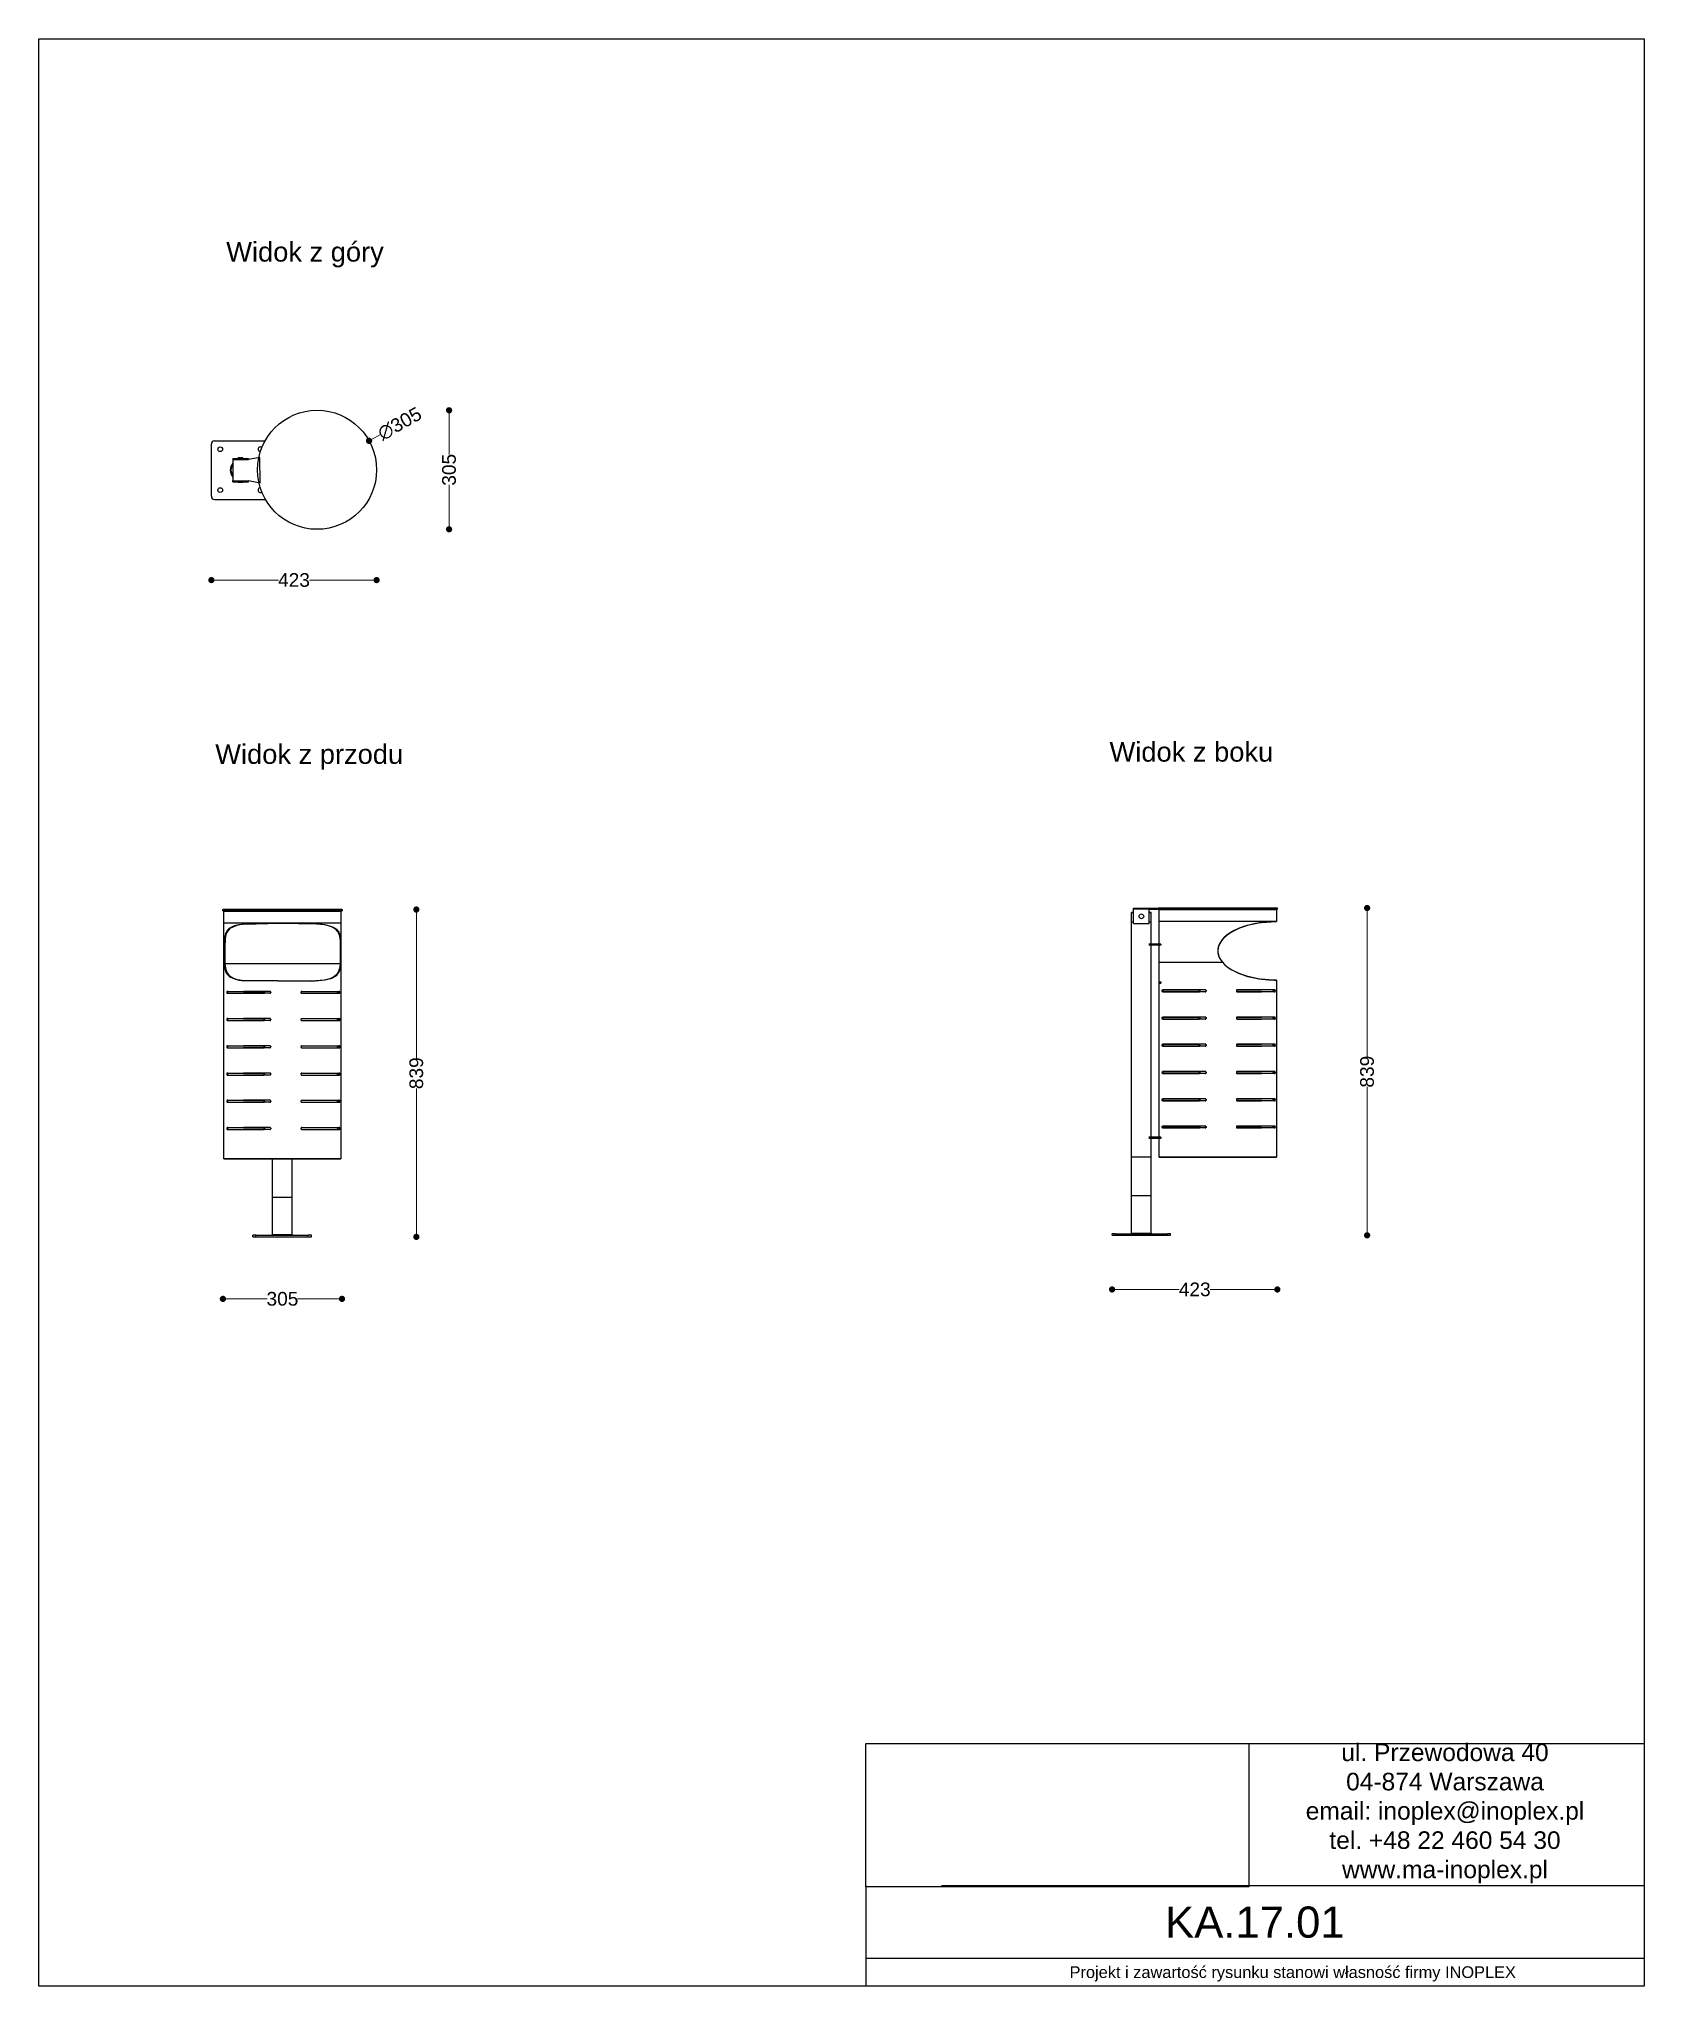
# Model space of a CAD drawing. Header units: millimetres. Extents: x 10222 to 14334, y 16216 to 21206.
import ezdxf

# ---------------------------------------------------------------- set-up
doc = ezdxf.new("R2010")
doc.units = ezdxf.units.MM
doc.header["$LTSCALE"] = 3
doc.layers.add('DomyÅ›lny', color=7, linetype='Continuous')
doc.styles.get("Standard").update_dxf_attribs({"font": 'arial.ttf'})
doc.dimstyles.new('MATEUSZ', dxfattribs={"dimtxt": 35, "dimasz": 16, "dimexe": 0.18, "dimexo": 0.0625, "dimgap": 0.09, "dimtad": 0, "dimdec": 0, "dimdsep": 46, "dimtxsty": 'Standard', "dimblk": 'DOT', "dimcen": 0.09, "dimse1": 1, "dimse2": 1, "dimadec": 0, "dimazin": 0, "dimtfac": 1, "dimtdec": 0, "dimtofl": 0, "dimtmove": 0, "dimatfit": 3, "dimfxl": 1, "dimtolj": 1, "dimtzin": 0, "dimlwd": 9, "dimlwe": 9, "dimarcsym": 0})
picture_1 = doc.add_image_def('image1.jpg', size_in_pixel=(1896, 709))

msp = doc.modelspace()

# ---------------------------------------------------------------- texts
for s, width, gutter_width, heights, insert, char_height, attachment_point in [('Widok z góry', 1167.306, 1, [0], (10701.6, 20685.7), 50, 1), ('Widok z przodu', 1167.306, 1, [0], (10673.5, 19398.4), 50, 1), ('Widok z boku', 1167.306, 1, [0], (12964.7, 19404.1), 50, 1), ('ul. Przewodowa 40\\P04-874 Warszawa\\Pemail: inoplex@inoplex.pl\\Ptel. +48 22 460 54 30\\Pwww.ma-inoplex.pl', 1019.877, 1, [432.7], (13824.1, 16658.1), 45, 5), ('KA.17.01', 1993.625, 1, [0], (13337, 16379.2), 80, 5), ('Projekt i zawartość rysunku stanowi własność firmy INOPLEX ', 1800.088, 12.5, [70.5], (13434, 16247), 30, 5)]:
    msp.add_mtext_dynamic_manual_height_columns(s, width=width, gutter_width=gutter_width, heights=heights, dxfattribs=dict(insert=insert, char_height=char_height, attachment_point=attachment_point))

# ---------------------------------------------------------------- blocks, each defined once
blk = doc.blocks.new('_Dot')
at = {"color": 0, "linetype": 'ByBlock', "lineweight": -2}
blk.add_line((-0.5, 0), (-1, 0), dxfattribs=at)
at = {"color": 0, "linetype": 'ByBlock', "const_width": 0.5}
blk.add_lwpolyline([(-0.25, 0, 1), (0.25, 0, 1)], format="xyb", close=True, dxfattribs=at)
blk = doc.blocks.new('*D25')
at = {"color": 0, "lineweight": 9, "transparency": 16777216}
for p, q in [((10679.5, 19819.4), (10835.7, 19819.4)), ((11070.9, 19819.4), (10914.7, 19819.4))]:
    blk.add_line(p, q, dxfattribs=at)
at = {"layer": 'Defpoints', "color": 0, "transparency": 16777216}
for p in [(10663.5, 20168.3), (11086.9, 20102.1), (11086.9, 19819.4)]:
    blk.add_point(p, dxfattribs=at)
at = {"color": 0, "lineweight": 9, "transparency": 16777216, "xscale": 16, "yscale": 16, "zscale": 16, "rotation": 180}
blk.add_blockref('_Dot', (10663.5, 19819.4), dxfattribs=at)
at = {"color": 0, "lineweight": 9, "transparency": 16777216, "xscale": 16, "yscale": 16, "zscale": 16}
blk.add_blockref('_Dot', (11086.9, 19819.4), dxfattribs=at)
at = {"color": 0, "transparency": 16777216, "insert": (10875.2, 19819.4), "char_height": 35, "attachment_point": 5}
blk.add_mtext('\\A1;423', dxfattribs=at)
blk = doc.blocks.new('*D27')
at = {"color": 0, "lineweight": 9, "transparency": 16777216}
for p, q in [((11095.5, 20191.9), (11081.6, 20184.1)), ((10934.2, 20102.1), (10934.4, 20102.1)), ((10934.3, 20102), (10934.3, 20102.2))]:
    blk.add_line(p, q, dxfattribs=at)
at = {"layer": 'Defpoints', "color": 0, "transparency": 16777216}
for p in [(11067.6, 20176.3), (10801.1, 20027.8)]:
    blk.add_point(p, dxfattribs=at)
at = {"color": 0, "lineweight": 9, "transparency": 16777216, "xscale": 16, "yscale": 16, "zscale": 16, "rotation": 209.1343425626753}
blk.add_blockref('_Dot', (11067.6, 20176.3), dxfattribs=at)
at = {"color": 0, "transparency": 16777216, "insert": (11146.1, 20220.1), "char_height": 35, "attachment_point": 5, "rotation": 29.1343}
blk.add_mtext('\\A1;∅305', dxfattribs=at)
blk = doc.blocks.new('*D28')
at = {"color": 0, "lineweight": 9, "transparency": 16777216}
for p, q in [((11272.5, 20238.6), (11272.5, 20141)), ((11272.5, 19965.5), (11272.5, 20063.2))]:
    blk.add_line(p, q, dxfattribs=at)
at = {"layer": 'Defpoints', "color": 0, "transparency": 16777216}
for p in [(10934.3, 20254.6), (10936.8, 19949.5), (11272.5, 19949.5)]:
    blk.add_point(p, dxfattribs=at)
at = {"color": 0, "lineweight": 9, "transparency": 16777216, "xscale": 16, "yscale": 16, "zscale": 16}
for p, rotation in [((11272.5, 20254.6), 90), ((11272.5, 19949.5), 270)]:
    blk.add_blockref('_Dot', p, dxfattribs=dict(at, rotation=rotation))
at = {"color": 0, "transparency": 16777216, "insert": (11272.5, 20102.1), "char_height": 35, "attachment_point": 5, "rotation": 90}
blk.add_mtext('\\A1;305', dxfattribs=at)
blk = doc.blocks.new('*D29')
at = {"color": 0, "lineweight": 9, "transparency": 16777216}
for p, q in [((11188.7, 18959), (11188.7, 18594.3)), ((11188.7, 18152.1), (11188.7, 18516.7))]:
    blk.add_line(p, q, dxfattribs=at)
at = {"layer": 'Defpoints', "color": 0, "transparency": 16777216}
for p in [(10998.2, 18975), (10919.8, 18136.1), (11188.7, 18136.1)]:
    blk.add_point(p, dxfattribs=at)
at = {"color": 0, "lineweight": 9, "transparency": 16777216, "xscale": 16, "yscale": 16, "zscale": 16}
for p, rotation in [((11188.7, 18975), 90), ((11188.7, 18136.1), 270)]:
    blk.add_blockref('_Dot', p, dxfattribs=dict(at, rotation=rotation))
at = {"color": 0, "transparency": 16777216, "insert": (11188.7, 18555.5), "char_height": 35, "attachment_point": 5, "rotation": 90}
blk.add_mtext('\\A1;839', dxfattribs=at)
blk = doc.blocks.new('*D30')
at = {"color": 0, "lineweight": 9, "transparency": 16777216}
for p, q in [((13624.5, 18962.9), (13624.5, 18598.3)), ((13624.5, 18156), (13624.5, 18520.6))]:
    blk.add_line(p, q, dxfattribs=at)
at = {"layer": 'Defpoints', "color": 0, "transparency": 16777216}
for p in [(13394.6, 18978.9), (13624.5, 18978.9), (12971.2, 18140)]:
    blk.add_point(p, dxfattribs=at)
at = {"color": 0, "lineweight": 9, "transparency": 16777216, "xscale": 16, "yscale": 16, "zscale": 16}
for p, rotation in [((13624.5, 18978.9), 90), ((13624.5, 18140), 270)]:
    blk.add_blockref('_Dot', p, dxfattribs=dict(at, rotation=rotation))
at = {"color": 0, "transparency": 16777216, "insert": (13624.5, 18559.4), "char_height": 35, "attachment_point": 5, "rotation": 90}
blk.add_mtext('\\A1;839', dxfattribs=at)
blk = doc.blocks.new('*D31')
at = {"color": 0, "lineweight": 9, "transparency": 16777216}
for p, q in [((12987.2, 18001.3), (13143.4, 18001.3)), ((13378.6, 18001.3), (13222.4, 18001.3))]:
    blk.add_line(p, q, dxfattribs=at)
at = {"layer": 'Defpoints', "color": 0, "transparency": 16777216}
for p in [(13394.6, 18978.9), (12971.2, 18140), (13394.6, 18001.3)]:
    blk.add_point(p, dxfattribs=at)
at = {"color": 0, "lineweight": 9, "transparency": 16777216, "xscale": 16, "yscale": 16, "zscale": 16, "rotation": 180}
blk.add_blockref('_Dot', (12971.2, 18001.3), dxfattribs=at)
at = {"color": 0, "lineweight": 9, "transparency": 16777216, "xscale": 16, "yscale": 16, "zscale": 16}
blk.add_blockref('_Dot', (13394.6, 18001.3), dxfattribs=at)
at = {"color": 0, "transparency": 16777216, "insert": (13182.9, 18001.3), "char_height": 35, "attachment_point": 5}
blk.add_mtext('\\A1;423', dxfattribs=at)
blk = doc.blocks.new('*D32')
at = {"color": 0, "lineweight": 9, "transparency": 16777216}
for p, q in [((10709.1, 17977.1), (10806.7, 17977.1)), ((10982.2, 17977.1), (10884.5, 17977.1))]:
    blk.add_line(p, q, dxfattribs=at)
at = {"layer": 'Defpoints', "color": 0, "transparency": 16777216}
for p in [(10693.1, 18972), (10998.2, 18972), (10998.2, 17977.1)]:
    blk.add_point(p, dxfattribs=at)
at = {"color": 0, "lineweight": 9, "transparency": 16777216, "xscale": 16, "yscale": 16, "zscale": 16, "rotation": 180}
blk.add_blockref('_Dot', (10693.1, 17977.1), dxfattribs=at)
at = {"color": 0, "lineweight": 9, "transparency": 16777216, "xscale": 16, "yscale": 16, "zscale": 16}
blk.add_blockref('_Dot', (10998.2, 17977.1), dxfattribs=at)
at = {"color": 0, "transparency": 16777216, "insert": (10845.6, 17977.1), "char_height": 35, "attachment_point": 5}
blk.add_mtext('\\A1;305', dxfattribs=at)

# ---------------------------------------------------------------- dimensions: what is measured, and where the dimension line sits
dim = msp.add_diameter_dim_2p(p1=(10801.1, 20027.8), p2=(11067.6, 20176.3), dimstyle='MATEUSZ')
dim.commit()
dim.dimension.update_dxf_attribs({"geometry": '*D27', "text_midpoint": (11146.1, 20220.1)})
for base, p1, p2, picture, middle in [((11272.5, 19949.5), (10934.3, 20254.6), (10936.8, 19949.5), '*D28', (11272.5, 20102.1)), ((11188.7, 18136.1), (10998.2, 18975), (10919.8, 18136.1), '*D29', (11188.7, 18555.5)), ((13624.5, 18978.9), (12971.2, 18140), (13394.6, 18978.9), '*D30', (13624.5, 18559.4))]:
    dim = msp.add_linear_dim(base=base, p1=p1, p2=p2, angle=90, dimstyle='MATEUSZ')
    dim.commit()
    dim.dimension.update_dxf_attribs({"geometry": picture, "text_midpoint": middle})
for base, p1, p2, picture, middle in [((11086.9, 19819.4), (10663.5, 20168.3), (11086.9, 20102.1), '*D25', (10875.2, 19819.4)), ((10998.2, 17977.1), (10693.1, 18972), (10998.2, 18972), '*D32', (10845.6, 17977.1)), ((13394.6, 18001.3), (12971.2, 18140), (13394.6, 18978.9), '*D31', (13182.9, 18001.3))]:
    dim = msp.add_linear_dim(base=base, p1=p1, p2=p2, dimstyle='MATEUSZ')
    dim.commit()
    dim.dimension.update_dxf_attribs({"geometry": picture, "text_midpoint": middle})

# ---------------------------------------------------------------- linework, layer by layer
for p, q in [((12340.1, 16473), (12340.1, 16837.6)), ((12533.9, 16837.6), (14334, 16837.6)), ((14334, 16837.6), (14334, 16473)), ((12340.1, 16473), (12340.1, 16215.9)), ((14334, 16473), (12533.9, 16473)), ((14333.8, 16286.4), (12340.1, 16286.4))]:
    msp.add_line(p, q)
msp.add_lwpolyline([(10221.8, 21206.3), (14334, 21206.3), (14334, 16215.9), (10221.8, 16215.9)], close=True)
at = {"layer": 'DomyÅ›lny'}
for p, q in [((10663.5, 20034.3), (10663.5, 20168.3)), ((10671.5, 20176.3), (10801, 20176.3)), ((10718.5, 20131.1), (10758.5, 20131.1)), ((10718.5, 20128.6), (10758.5, 20128.6)), ((10718.5, 20128.6), (10718.5, 20074.5)), ((10732.5, 20131.1), (10732.5, 20132.3)), ((10744.5, 20131.1), (10744.5, 20132.3)), ((10787.7, 20133.8), (10758.5, 20128.1)), ((10758.5, 20128.6), (10758.5, 20128.1)), ((10788.1, 20068.5), (10787.7, 20133.8)), ((10718.5, 20074), (10718.5, 20074.5)), ((10718.5, 20074), (10758.5, 20074)), ((10718.5, 20071.5), (10758.5, 20071.5)), ((10732.5, 20070), (10732.5, 20071.5)), ((10744.5, 20070), (10744.5, 20071.5)), ((10758.5, 20074), (10758.5, 20074.5)), ((10758.5, 20074.5), (10788.1, 20068.5)), ((10671.5, 20026.3), (10801.9, 20026.3)), ((10693.1, 18972), (10693.1, 18975)), ((10695.6, 18941), (10695.6, 18971)), ((10815, 18971), (10815, 18972.5)), ((10818, 18972), (10818, 18971)), ((10871.6, 18972), (10871.6, 18971)), ((10874.6, 18971), (10874.6, 18972.5)), ((10995.6, 18971), (10995.6, 18941)), ((10998.2, 18975), (10998.2, 18972)), ((13021.2, 18943.9), (13021.2, 18967.2)), ((13026.2, 18978.9), (13066.2, 18978.9)), ((13026.2, 18938.9), (13026.2, 18976.4)), ((13026.2, 18976.4), (13066.2, 18976.4)), ((13066.2, 18978.9), (13095.8, 18978.9)), ((13066.2, 18938.9), (13066.2, 18976.4)), ((13066.2, 18975.9), (13095.8, 18975.9)), ((13071.2, 18943.9), (13071.2, 18967.2)), ((13092, 18944.9), (13092, 18974.9)), ((13392, 18974.9), (13392, 18944.9)), ((13394.6, 18975.9), (13394.6, 18978.9)), ((10695.6, 18865.6), (10695.6, 18941)), ((10995.6, 18941), (10995.6, 18865.5)), ((13021.2, 18240.9), (13021.2, 18943.9)), ((13026.2, 18938.9), (13066.2, 18938.9)), ((13071.2, 18886.3), (13071.2, 18943.9)), ((13092, 18886.3), (13092, 18944.9)), ((13392, 18944.9), (13392, 18944.1)), ((10695.6, 18836.1), (10695.6, 18864.8)), ((10697.6, 18865.7), (10697.6, 18906.2)), ((10697.6, 18836.1), (10697.6, 18864.7)), ((10993.6, 18906.2), (10993.6, 18865.7)), ((10993.6, 18864.8), (10993.6, 18836.1)), ((10995.6, 18864.7), (10995.6, 18836.1)), ((13095.8, 18886.3), (13065.3, 18886.3)), ((13095.8, 18883.3), (13065.3, 18883.3)), ((13071.2, 18391.5), (13071.2, 18883.3)), ((13092, 18840), (13092, 18883.3)), ((13095.8, 18886.3), (13095.8, 18883.3)), ((10695.6, 18336.1), (10695.6, 18836.1)), ((10697.6, 18824.2), (10697.6, 18836.1)), ((10993.6, 18836.1), (10993.6, 18824.2)), ((10995.6, 18836.1), (10995.6, 18336.1)), ((13092, 18391.5), (13092, 18840)), ((10705.6, 18765.3), (10704.1, 18765.3)), ((10814.1, 18765.3), (10813.3, 18765.3)), ((10894.5, 18765.3), (10895.2, 18765.3)), ((10990.4, 18765.3), (10992.1, 18765.3)), ((13092, 18786.7), (13092, 18789.7)), ((13095.8, 18789.7), (13095.8, 18786.7)), ((13099.7, 18767.2), (13099.7, 18766.2)), ((13099.7, 18767.2), (13101.3, 18767.2)), ((13099.7, 18766.2), (13101.3, 18766.2)), ((13100.5, 18769.2), (13102, 18769.2)), ((13100.5, 18764.2), (13102, 18764.2)), ((13101.3, 18767.2), (13101.3, 18766.2)), ((13194.6, 18767.2), (13194.6, 18766.2)), ((13194.6, 18767.2), (13196.3, 18767.2)), ((13194.6, 18766.2), (13196.3, 18766.2)), ((13196.3, 18767.2), (13196.3, 18766.2)), ((13209.7, 18769.2), (13211.2, 18769.2)), ((13209.7, 18764.2), (13211.2, 18764.2)), ((13212, 18767.2), (13212, 18766.2)), ((13289.5, 18767.2), (13289.5, 18766.2)), ((13290.6, 18769.2), (13291.6, 18769.2)), ((13290.6, 18764.2), (13291.6, 18764.2)), ((13382.8, 18767.2), (13382.8, 18766.2)), ((13386.8, 18769.2), (13388.5, 18769.2)), ((13386.8, 18764.2), (13388.5, 18764.2)), ((13387.2, 18767.2), (13387.2, 18766.2)), ((13387.2, 18767.2), (13389, 18767.2)), ((13387.2, 18766.2), (13389, 18766.2)), ((13389, 18767.2), (13389, 18766.2)), ((13392, 18794.1), (13392, 18340)), ((10704.9, 18763.3), (10703.3, 18763.3)), ((10703.3, 18763.3), (10703.3, 18762.3)), ((10704.9, 18762.3), (10703.3, 18762.3)), ((10705.6, 18760.3), (10704.1, 18760.3)), ((10704.9, 18763.3), (10704.9, 18762.3)), ((10798.2, 18763.3), (10798.2, 18762.3)), ((10798.2, 18763.3), (10799.9, 18763.3)), ((10798.2, 18762.3), (10799.9, 18762.3)), ((10799.9, 18763.3), (10799.9, 18762.3)), ((10814.2, 18760.3), (10813.3, 18760.3)), ((10815.6, 18763.3), (10815.6, 18762.3)), ((10893.1, 18763.3), (10893.1, 18762.3)), ((10894.3, 18760.3), (10895.2, 18760.3)), ((10986.4, 18763.3), (10986.4, 18762.3)), ((10990.4, 18760.3), (10992.1, 18760.3)), ((10990.8, 18763.3), (10990.8, 18762.3)), ((10990.8, 18763.3), (10992.6, 18763.3)), ((10990.8, 18762.3), (10992.6, 18762.3)), ((10992.6, 18763.3), (10992.6, 18762.3)), ((10703.3, 18693.5), (10703.3, 18692.5)), ((10704.9, 18693.5), (10703.3, 18693.5)), ((10704.9, 18692.5), (10703.3, 18692.5)), ((10705.6, 18695.5), (10704.1, 18695.5)), ((10705.6, 18690.5), (10704.1, 18690.5)), ((10704.9, 18693.5), (10704.9, 18692.5)), ((10798.2, 18693.5), (10798.2, 18692.5)), ((10798.2, 18693.5), (10799.9, 18693.5)), ((10798.2, 18692.5), (10799.9, 18692.5)), ((10799.9, 18693.5), (10799.9, 18692.5)), ((10814.8, 18695.5), (10813.3, 18695.5)), ((10814.8, 18690.5), (10813.3, 18690.5)), ((10815.6, 18693.5), (10815.6, 18692.5)), ((10893.1, 18693.5), (10893.1, 18692.5)), ((10894.2, 18695.5), (10895.2, 18695.5)), ((10894.2, 18690.5), (10895.2, 18690.5)), ((10986.4, 18693.5), (10986.4, 18692.5)), ((10990.4, 18695.5), (10992.1, 18695.5)), ((10990.4, 18690.5), (10992.1, 18690.5)), ((10990.8, 18693.5), (10990.8, 18692.5)), ((10990.8, 18693.5), (10992.6, 18693.5)), ((10990.8, 18692.5), (10992.6, 18692.5)), ((10992.6, 18693.5), (10992.6, 18692.5)), ((13099.7, 18697.4), (13099.7, 18696.4)), ((13099.7, 18697.4), (13101.3, 18697.4)), ((13099.7, 18696.4), (13101.3, 18696.4)), ((13100.5, 18699.4), (13102, 18699.4)), ((13100.5, 18694.4), (13102, 18694.4)), ((13101.3, 18697.4), (13101.3, 18696.4)), ((13194.6, 18697.4), (13194.6, 18696.4)), ((13194.6, 18697.4), (13196.3, 18697.4)), ((13194.6, 18696.4), (13196.3, 18696.4)), ((13196.3, 18697.4), (13196.3, 18696.4)), ((13209.7, 18699.4), (13211.2, 18699.4)), ((13209.7, 18694.4), (13211.2, 18694.4)), ((13212, 18697.4), (13212, 18696.4)), ((13289.5, 18697.4), (13289.5, 18696.4)), ((13290.7, 18699.4), (13291.6, 18699.4)), ((13290.7, 18694.4), (13291.6, 18694.4)), ((13382.8, 18697.4), (13382.8, 18696.4)), ((13386.8, 18699.4), (13388.5, 18699.4)), ((13386.8, 18694.4), (13388.5, 18694.4)), ((13387.2, 18697.4), (13389, 18697.4)), ((13387.2, 18697.4), (13387.2, 18696.4)), ((13387.2, 18696.4), (13389, 18696.4)), ((13389, 18697.4), (13389, 18696.4)), ((10704.9, 18623.7), (10703.3, 18623.7)), ((10703.3, 18623.7), (10703.3, 18622.7)), ((10704.9, 18622.7), (10703.3, 18622.7)), ((10705.6, 18625.7), (10704.1, 18625.7)), ((10705.6, 18620.7), (10704.1, 18620.7)), ((10704.9, 18623.7), (10704.9, 18622.7)), ((10798.2, 18623.7), (10798.2, 18622.7)), ((10798.2, 18623.7), (10799.9, 18623.7)), ((10798.2, 18622.7), (10799.9, 18622.7)), ((10799.9, 18623.7), (10799.9, 18622.7)), ((10814.2, 18625.7), (10813.3, 18625.7)), ((10814.8, 18620.7), (10813.3, 18620.7)), ((10815.6, 18623.7), (10815.6, 18622.7)), ((10893.1, 18623.7), (10893.1, 18622.7)), ((10894.3, 18625.7), (10895.2, 18625.7)), ((10894.3, 18620.7), (10895.2, 18620.7)), ((10986.4, 18623.7), (10986.4, 18622.7)), ((10990.4, 18625.7), (10992.1, 18625.7)), ((10990.4, 18620.7), (10992.1, 18620.7)), ((10990.8, 18623.7), (10990.8, 18622.7)), ((10990.8, 18623.7), (10992.6, 18623.7)), ((10990.8, 18622.7), (10992.6, 18622.7)), ((10992.6, 18623.7), (10992.6, 18622.7)), ((13099.7, 18627.6), (13099.7, 18626.6)), ((13099.7, 18627.6), (13101.3, 18627.6)), ((13099.7, 18626.6), (13101.3, 18626.6)), ((13100.5, 18629.6), (13102, 18629.6)), ((13100.5, 18624.6), (13102, 18624.6)), ((13101.3, 18627.6), (13101.3, 18626.6)), ((13194.6, 18627.6), (13194.6, 18626.6)), ((13194.6, 18627.6), (13196.3, 18627.6)), ((13194.6, 18626.6), (13196.3, 18626.6)), ((13196.3, 18627.6), (13196.3, 18626.6)), ((13209.7, 18629.6), (13211.2, 18629.6)), ((13209.7, 18624.6), (13211.2, 18624.6)), ((13212, 18627.6), (13212, 18626.6)), ((13289.5, 18627.6), (13289.5, 18626.6)), ((13290.6, 18629.6), (13291.6, 18629.6)), ((13290.6, 18624.6), (13291.6, 18624.6)), ((13382.8, 18627.6), (13382.8, 18626.6)), ((13386.8, 18629.6), (13388.5, 18629.6)), ((13386.8, 18624.6), (13388.5, 18624.6)), ((13387.2, 18627.6), (13387.2, 18626.6)), ((13387.2, 18627.6), (13389, 18627.6)), ((13387.2, 18626.6), (13389, 18626.6)), ((13389, 18627.6), (13389, 18626.6)), ((10703.3, 18553.9), (10703.3, 18552.9)), ((10704.9, 18553.9), (10703.3, 18553.9)), ((10704.9, 18552.9), (10703.3, 18552.9)), ((10705.6, 18555.9), (10704.1, 18555.9)), ((10705.6, 18550.9), (10704.1, 18550.9)), ((10704.9, 18553.9), (10704.9, 18552.9)), ((10798.2, 18553.9), (10798.2, 18552.9)), ((10798.2, 18553.9), (10799.9, 18553.9)), ((10798.2, 18552.9), (10799.9, 18552.9)), ((10799.9, 18553.9), (10799.9, 18552.9)), ((10814.1, 18555.9), (10813.3, 18555.9)), ((10814.2, 18550.9), (10813.3, 18550.9)), ((10815.6, 18553.9), (10815.6, 18552.9)), ((10893.1, 18553.9), (10893.1, 18552.9)), ((10894.5, 18555.9), (10895.2, 18555.9)), ((10894.5, 18550.9), (10895.2, 18550.9)), ((10986.4, 18553.9), (10986.4, 18552.9)), ((10990.4, 18555.9), (10992.1, 18555.9)), ((10990.4, 18550.9), (10992.1, 18550.9)), ((10990.8, 18553.9), (10990.8, 18552.9)), ((10990.8, 18553.9), (10992.6, 18553.9)), ((10990.8, 18552.9), (10992.6, 18552.9)), ((10992.6, 18553.9), (10992.6, 18552.9)), ((13099.7, 18557.8), (13099.7, 18556.8)), ((13099.7, 18557.8), (13101.3, 18557.8)), ((13099.7, 18556.8), (13101.3, 18556.8)), ((13100.5, 18559.8), (13102, 18559.8)), ((13100.5, 18554.8), (13102, 18554.8)), ((13101.3, 18557.8), (13101.3, 18556.8)), ((13194.6, 18557.8), (13194.6, 18556.8)), ((13194.6, 18557.8), (13196.3, 18557.8)), ((13194.6, 18556.8), (13196.3, 18556.8)), ((13196.3, 18557.8), (13196.3, 18556.8)), ((13209.7, 18559.8), (13211.2, 18559.8)), ((13209.7, 18554.8), (13211.2, 18554.8)), ((13212, 18557.8), (13212, 18556.8)), ((13289.5, 18557.8), (13289.5, 18556.8)), ((13290.7, 18559.8), (13291.6, 18559.8)), ((13290.7, 18554.8), (13291.6, 18554.8)), ((13382.8, 18557.8), (13382.8, 18556.8)), ((13386.8, 18559.8), (13388.5, 18559.8)), ((13386.8, 18554.8), (13388.5, 18554.8)), ((13387.2, 18557.8), (13387.2, 18556.8)), ((13387.2, 18557.8), (13389, 18557.8)), ((13387.2, 18556.8), (13389, 18556.8)), ((13389, 18557.8), (13389, 18556.8)), ((10704.9, 18484.1), (10703.3, 18484.1)), ((10703.3, 18484.1), (10703.3, 18483.1)), ((10704.9, 18483.1), (10703.3, 18483.1)), ((10705.6, 18486.1), (10704.1, 18486.1)), ((10705.6, 18481.1), (10704.1, 18481.1)), ((10704.9, 18484.1), (10704.9, 18483.1)), ((10798.2, 18484.1), (10798.2, 18483.1)), ((10798.2, 18484.1), (10799.9, 18484.1)), ((10798.2, 18483.1), (10799.9, 18483.1)), ((10799.9, 18484.1), (10799.9, 18483.1)), ((10814.8, 18486.1), (10813.3, 18486.1)), ((10814.2, 18481.1), (10813.3, 18481.1)), ((10815.6, 18484.1), (10815.6, 18483.1)), ((10893.1, 18484.1), (10893.1, 18483.1)), ((10894.2, 18486.1), (10895.2, 18486.1)), ((10894.3, 18481.1), (10895.2, 18481.1)), ((10986.4, 18484.1), (10986.4, 18483.1)), ((10990.4, 18486.1), (10992.1, 18486.1)), ((10990.4, 18481.1), (10992.1, 18481.1)), ((10990.8, 18484.1), (10990.8, 18483.1)), ((10990.8, 18484.1), (10992.6, 18484.1)), ((10990.8, 18483.1), (10992.6, 18483.1)), ((10992.6, 18484.1), (10992.6, 18483.1)), ((13099.7, 18488), (13099.7, 18487)), ((13099.7, 18488), (13101.3, 18488)), ((13099.7, 18487), (13101.3, 18487)), ((13100.5, 18490), (13102, 18490)), ((13100.5, 18485), (13102, 18485)), ((13101.3, 18488), (13101.3, 18487)), ((13194.6, 18488), (13194.6, 18487)), ((13194.6, 18488), (13196.3, 18488)), ((13194.6, 18487), (13196.3, 18487)), ((13196.3, 18488), (13196.3, 18487)), ((13209.7, 18490), (13211.2, 18490)), ((13209.7, 18485), (13211.2, 18485)), ((13212, 18488), (13212, 18487)), ((13289.5, 18488), (13289.5, 18487)), ((13290.6, 18490), (13291.6, 18490)), ((13290.6, 18485), (13291.6, 18485)), ((13382.8, 18488), (13382.8, 18487)), ((13386.8, 18490), (13388.5, 18490)), ((13386.8, 18485), (13388.5, 18485)), ((13387.2, 18488), (13387.2, 18487)), ((13387.2, 18488), (13389, 18488)), ((13387.2, 18487), (13389, 18487)), ((13389, 18488), (13389, 18487)), ((10705.6, 18416.3), (10704.1, 18416.3)), ((10814.2, 18416.3), (10813.3, 18416.3)), ((10894.3, 18416.3), (10895.2, 18416.3)), ((10990.4, 18416.3), (10992.1, 18416.3)), ((13099.7, 18418.2), (13099.7, 18417.2)), ((13099.7, 18418.2), (13101.3, 18418.2)), ((13099.7, 18417.2), (13101.3, 18417.2)), ((13100.5, 18420.2), (13102, 18420.2)), ((13100.5, 18415.2), (13102, 18415.2)), ((13101.3, 18418.2), (13101.3, 18417.2)), ((13194.6, 18418.2), (13194.6, 18417.2)), ((13194.6, 18418.2), (13196.3, 18418.2)), ((13194.6, 18417.2), (13196.3, 18417.2)), ((13196.3, 18418.2), (13196.3, 18417.2)), ((13209.7, 18420.2), (13211.2, 18420.2)), ((13209.7, 18415.2), (13211.2, 18415.2)), ((13212, 18418.2), (13212, 18417.2)), ((13289.5, 18418.2), (13289.5, 18417.2)), ((13290.7, 18420.2), (13291.6, 18420.2)), ((13290.7, 18415.2), (13291.6, 18415.2)), ((13382.8, 18418.2), (13382.8, 18417.2)), ((13386.8, 18420.2), (13388.5, 18420.2)), ((13386.8, 18415.2), (13388.5, 18415.2)), ((13387.2, 18418.2), (13387.2, 18417.2)), ((13387.2, 18418.2), (13389, 18418.2)), ((13387.2, 18417.2), (13389, 18417.2)), ((13389, 18418.2), (13389, 18417.2)), ((10703.3, 18414.3), (10703.3, 18413.3)), ((10704.9, 18414.3), (10703.3, 18414.3)), ((10704.9, 18413.3), (10703.3, 18413.3)), ((10705.6, 18411.3), (10704.1, 18411.3)), ((10704.9, 18414.3), (10704.9, 18413.3)), ((10798.2, 18414.3), (10798.2, 18413.3)), ((10798.2, 18414.3), (10799.9, 18414.3)), ((10798.2, 18413.3), (10799.9, 18413.3)), ((10799.9, 18414.3), (10799.9, 18413.3)), ((10814.8, 18411.3), (10813.3, 18411.3)), ((10815.6, 18414.3), (10815.6, 18413.3)), ((10893.1, 18414.3), (10893.1, 18413.3)), ((10894.2, 18411.3), (10895.2, 18411.3)), ((10986.4, 18414.3), (10986.4, 18413.3)), ((10990.4, 18411.3), (10992.1, 18411.3)), ((10990.8, 18414.3), (10990.8, 18413.3)), ((10990.8, 18414.3), (10992.6, 18414.3)), ((10990.8, 18413.3), (10992.6, 18413.3)), ((10992.6, 18414.3), (10992.6, 18413.3)), ((13095.8, 18391.5), (13065.3, 18391.5)), ((13095.8, 18388.5), (13065.3, 18388.5)), ((13071.2, 18240.9), (13071.2, 18388.5)), ((13092, 18340), (13092, 18388.5)), ((13095.8, 18391.5), (13095.8, 18388.5)), ((10819.8, 18141.9), (10819.8, 18336.1)), ((10819.8, 18237), (10819.8, 18336.1)), ((10869.8, 18336.1), (10869.8, 18141.9)), ((10869.8, 18336.1), (10869.8, 18237)), ((13021.2, 18145.8), (13021.2, 18340)), ((13071.2, 18145.8), (13071.2, 18340)), ((10769.8, 18136.1), (10769.8, 18140.1)), ((10777.8, 18140.1), (10911.8, 18140.1)), ((10777.8, 18136.1), (10777.8, 18140.1)), ((10777.8, 18136.1), (10911.8, 18136.1)), ((10911.8, 18136.1), (10911.8, 18140.1)), ((10919.8, 18136.1), (10919.8, 18140.1)), ((12971.2, 18140), (12971.2, 18144)), ((12979.2, 18140), (12979.2, 18144)), ((12979.2, 18144), (13113.2, 18144)), ((12979.2, 18140), (13113.2, 18140)), ((13113.2, 18140), (13113.2, 18144)), ((13121.2, 18140), (13121.2, 18144))]:
    msp.add_line(p, q, dxfattribs=at)
for points in [[(10718.5, 20086.3, 0), (10716.4, 20089.6, 0), (10714.8, 20093.3, 0), (10713.9, 20097.2, 0), (10713.5, 20101.1, 0), (10713.8, 20105.2, 0), (10714.8, 20109.1, 0), (10716.4, 20112.9, 0), (10718.5, 20116.3, 0)], [(10718.5, 20131.1, 0), (10718.5, 20131.1, 0), (10718.5, 20131.1, 0), (10718.5, 20131.1, 0), (10718.5, 20131.1, 0), (10718.5, 20131.1, 0), (10718.5, 20131.1, 0), (10718.5, 20131.1, 0), (10718.5, 20131.1, 0), (10718.5, 20131.1, 0), (10718.5, 20131.1, 0), (10718.5, 20131.1, 0), (10718.5, 20131.1, 0), (10718.5, 20131.1, 0), (10718.5, 20131.1, 0), (10718.5, 20131, 0), (10718.5, 20130.8, 0), (10718.5, 20128.6, 0)], [(10758.5, 20131.1, 0), (10758.5, 20131.1, 0), (10758.5, 20131.1, 0), (10758.5, 20131.1, 0), (10758.5, 20131.1, 0), (10758.5, 20131.1, 0), (10758.5, 20131.1, 0), (10758.5, 20131.1, 0), (10758.5, 20131.1, 0), (10758.5, 20131.1, 0), (10758.5, 20131.1, 0), (10758.5, 20131.1, 0), (10758.5, 20131.1, 0), (10758.5, 20131.1, 0), (10758.5, 20131.1, 0), (10758.5, 20131, 0), (10758.5, 20130.8, 0), (10758.5, 20128.6, 0)], [(10718.5, 20071.5, 0), (10718.5, 20071.5, 0), (10718.5, 20071.5, 0), (10718.5, 20071.5, 0), (10718.5, 20071.5, 0), (10718.5, 20071.5, 0), (10718.5, 20071.5, 0), (10718.5, 20071.5, 0), (10718.5, 20071.5, 0), (10718.5, 20071.5, 0), (10718.5, 20071.5, 0), (10718.5, 20071.5, 0), (10718.5, 20071.5, 0), (10718.5, 20071.5, 0), (10718.5, 20071.5, 0), (10718.5, 20071.5, 0), (10718.5, 20071.8, 0), (10718.5, 20074, 0)], [(10758.5, 20071.5, 0), (10758.5, 20071.5, 0), (10758.5, 20071.5, 0), (10758.5, 20071.5, 0), (10758.5, 20071.5, 0), (10758.5, 20071.5, 0), (10758.5, 20071.5, 0), (10758.5, 20071.5, 0), (10758.5, 20071.5, 0), (10758.5, 20071.5, 0), (10758.5, 20071.5, 0), (10758.5, 20071.5, 0), (10758.5, 20071.5, 0), (10758.5, 20071.5, 0), (10758.5, 20071.5, 0), (10758.5, 20071.5, 0), (10758.5, 20071.8, 0), (10758.5, 20074, 0)], [(13026.2, 18976.4, 0), (13026.2, 18978.9, 0)], [(13066.2, 18976.4, 0), (13066.2, 18978.9, 0)], [(13071.2, 18967.2, 0), (13071.2, 18967.2, 0), (13071.2, 18967.2, 0), (13071.2, 18967.2, 0), (13071.2, 18967.2, 0), (13071.2, 18967.2, 0), (13071.2, 18967.2, 0), (13071.2, 18967.2, 0), (13071.2, 18967.2, 0), (13071.2, 18967.2, 0), (13071.2, 18967.2, 0), (13071.2, 18967.2, 0), (13071.2, 18967.2, 0), (13071.2, 18967.2, 0), (13071.2, 18967.2, 0), (13071.1, 18967.2, 0), (13070.7, 18967.2, 0), (13069.1, 18967.2, 0), (13066.2, 18967.2, 0)], [(13066.2, 18967.2, 0), (13070, 18967.2, 0), (13070.9, 18967.2, 0), (13071.2, 18967.2, 0), (13071.2, 18967.2, 0), (13071.2, 18967.2, 0), (13071.2, 18967.2, 0), (13071.2, 18967.2, 0), (13071.2, 18967.2, 0), (13071.2, 18967.2, 0), (13071.2, 18967.2, 0), (13071.2, 18967.2, 0), (13071.2, 18967.2, 0), (13071.2, 18967.2, 0), (13071.2, 18967.2, 0), (13071.2, 18967.2, 0), (13071.2, 18967.2, 0), (13071.2, 18967.2, 0)], [(10695.6, 18941, 0), (10695.6, 18941, 0), (10695.6, 18941, 0), (10695.6, 18941, 0), (10695.6, 18941, 0), (10695.6, 18941, 0), (10695.6, 18941, 0), (10695.6, 18941, 0), (10695.6, 18941, 0), (10695.6, 18941, 0), (10695.6, 18941, 0), (10695.6, 18941, 0), (10695.6, 18941, 0), (10695.7, 18941, 0), (10696.5, 18941, 0), (10700.4, 18941, 0), (10746.1, 18941, 0)], [(10746.1, 18937.8, 0), (10729.7, 18935, 0), (10722.7, 18933, 0), (10716.4, 18930.5, 0), (10711, 18927.3, 0), (10708.6, 18925.5, 0), (10706.4, 18923.5, 0), (10704.4, 18921.3, 0), (10702.7, 18919, 0), (10701.1, 18916.3, 0), (10699.8, 18913.5, 0), (10697.8, 18907, 0), (10696.5, 18899.3, 0), (10695.7, 18879.6, 0), (10696.1, 18836.1, 0)], [(10747.4, 18937.6, 0), (10731.3, 18934.7, 0), (10724.3, 18932.7, 0), (10718.1, 18930.2, 0), (10712.7, 18927, 0), (10710.3, 18925.2, 0), (10708.2, 18923.2, 0), (10706.3, 18921, 0), (10704.5, 18918.6, 0), (10703, 18916, 0), (10701.7, 18913.1, 0), (10699.7, 18906.6, 0), (10698.5, 18898.9, 0), (10697.6, 18879.3, 0), (10698.1, 18836.1, 0)], [(10746.1, 18941, 0), (10995.6, 18941, 0)], [(10746.1, 18937.8, 0), (10838.9, 18940.2, 0), (10934.2, 18938.8, 0), (10953.2, 18936.7, 0), (10969.1, 18932.8, 0), (10975.8, 18930, 0), (10978.7, 18928.3, 0), (10981.5, 18926.5, 0), (10983.9, 18924.4, 0), (10986.1, 18922.2, 0), (10988.1, 18919.7, 0), (10989.8, 18916.9, 0), (10991.3, 18913.9, 0), (10992.5, 18910.6, 0), (10994.2, 18903, 0), (10995.2, 18893.8, 0), (10995.2, 18836.1, 0)], [(10747.4, 18937.6, 0), (10838.8, 18940.2, 0), (10933.3, 18938.6, 0), (10952.1, 18936.4, 0), (10960.4, 18934.6, 0), (10967.8, 18932.4, 0), (10974.3, 18929.6, 0), (10977.2, 18927.9, 0), (10979.9, 18926, 0), (10982.3, 18924, 0), (10984.4, 18921.7, 0), (10986.3, 18919.2, 0), (10988, 18916.4, 0), (10989.4, 18913.4, 0), (10990.6, 18910.1, 0), (10992.3, 18902.4, 0), (10993.2, 18893.3, 0), (10993.2, 18836.1, 0)], [(13022, 18943.9, 0), (13021.2, 18943.9, 0), (13021.2, 18943.9, 0), (13021.2, 18943.9, 0), (13021.2, 18943.9, 0), (13021.2, 18943.9, 0), (13021.2, 18943.9, 0), (13021.2, 18943.9, 0), (13021.2, 18943.9, 0), (13021.2, 18943.9, 0), (13021.2, 18943.9, 0), (13021.2, 18943.9, 0), (13021.2, 18943.9, 0), (13021.2, 18943.9, 0), (13021.2, 18943.9, 0), (13021.2, 18943.9, 0), (13021.2, 18943.9, 0), (13021.2, 18943.9, 0), (13021.2, 18943.9, 0), (13021.2, 18943.9, 0), (13021.3, 18943.9, 0), (13021.5, 18943.9, 0), (13022.2, 18943.9, 0), (13026.2, 18943.9, 0)], [(13021.2, 18943.9, 0), (13021.2, 18943.9, 0), (13021.2, 18943.9, 0), (13021.2, 18943.9, 0), (13021.2, 18943.9, 0), (13021.2, 18943.9, 0), (13021.2, 18943.9, 0), (13021.2, 18943.9, 0), (13021.2, 18943.9, 0), (13021.2, 18943.9, 0), (13021.2, 18943.9, 0), (13021.2, 18943.9, 0), (13021.2, 18943.9, 0), (13021.2, 18943.9, 0), (13021.3, 18943.9, 0), (13021.3, 18943.9, 0), (13021.7, 18943.9, 0), (13023.3, 18943.9, 0), (13026.2, 18943.9, 0)], [(13066.2, 18943.9, 0), (13070, 18943.9, 0), (13070.9, 18943.9, 0), (13071.2, 18943.9, 0), (13071.2, 18943.9, 0), (13071.2, 18943.9, 0), (13071.2, 18943.9, 0), (13071.2, 18943.9, 0), (13071.2, 18943.9, 0), (13071.2, 18943.9, 0), (13071.2, 18943.9, 0), (13071.2, 18943.9, 0), (13071.2, 18943.9, 0), (13071.2, 18943.9, 0), (13071.2, 18943.9, 0), (13071.2, 18943.9, 0), (13071.2, 18943.9, 0), (13071.2, 18943.9, 0), (13071.2, 18943.9, 0)], [(13066.2, 18943.9, 0), (13070, 18943.9, 0), (13070.9, 18943.9, 0), (13071.2, 18943.9, 0), (13071.2, 18943.9, 0), (13071.2, 18943.9, 0), (13071.2, 18943.9, 0), (13071.2, 18943.9, 0), (13071.2, 18943.9, 0), (13071.2, 18943.9, 0), (13071.2, 18943.9, 0), (13071.2, 18943.9, 0), (13071.2, 18943.9, 0), (13071.2, 18943.9, 0), (13071.2, 18943.9, 0), (13071.2, 18943.9, 0), (13071.2, 18943.9, 0), (13071.2, 18943.9, 0), (13071.2, 18943.9, 0)], [(13071.2, 18943.9, 0), (13071.2, 18943.9, 0), (13071.2, 18943.9, 0), (13071.2, 18943.9, 0), (13071.2, 18943.9, 0), (13071.2, 18943.9, 0), (13071.2, 18943.9, 0), (13071.2, 18943.9, 0), (13071.2, 18943.9, 0), (13071.2, 18943.9, 0), (13071.2, 18943.9, 0), (13071.2, 18943.9, 0), (13071.2, 18943.9, 0), (13071.2, 18943.9, 0), (13071.2, 18943.9, 0), (13071.2, 18943.9, 0), (13071.1, 18943.9, 0), (13070.9, 18943.9, 0), (13070.4, 18943.9, 0)], [(13092, 18944.9, 0), (13092, 18944.9, 0), (13092, 18944.9, 0), (13092, 18944.9, 0), (13092, 18944.9, 0), (13092, 18944.9, 0), (13092, 18944.9, 0), (13092, 18944.9, 0), (13092, 18944.9, 0), (13092, 18944.9, 0), (13092, 18944.9, 0), (13092.1, 18944.9, 0), (13092.2, 18944.9, 0), (13093.9, 18944.9, 0), (13101.8, 18944.9, 0), (13177.2, 18944.9, 0), (13354.3, 18944.9, 0)], [(13354.3, 18941.7, 0), (13391.9, 18944.1, 0), (13392, 18944.1, 0), (13392, 18944.1, 0), (13392, 18944.1, 0), (13392, 18944.1, 0), (13392, 18944.1, 0), (13392, 18944.1, 0), (13392, 18944.1, 0), (13392, 18944.1, 0), (13392, 18944.1, 0), (13392, 18944.1, 0), (13392, 18944.1, 0), (13392, 18944.1, 0), (13392, 18944.1, 0), (13392, 18944.1, 0), (13392, 18944.1, 0), (13392, 18944.1, 0), (13392, 18944.1, 0), (13391.9, 18944.1, 0), (13391.3, 18944.1, 0), (13388.8, 18944.1, 0), (13361.4, 18942.5, 0), (13338.7, 18939.2, 0), (13311.4, 18932.4, 0), (13297, 18927.1, 0), (13282.4, 18920.3, 0), (13268.4, 18911.6, 0), (13261.9, 18906.4, 0), (13255.8, 18900.5, 0), (13250.5, 18893.9, 0), (13246.2, 18886.6, 0), (13244.5, 18882.6, 0), (13243.2, 18878.5, 0), (13242.4, 18874.2, 0), (13242, 18869.5, 0), (13242.2, 18865.8, 0), (13242.7, 18861.9, 0), (13243.7, 18858, 0), (13245, 18854.2, 0), (13246.7, 18850.6, 0), (13248.7, 18847, 0), (13253.8, 18840, 0)], [(13352.8, 18941.5, 0), (13389.9, 18944.1, 0), (13390, 18944.1, 0), (13390, 18944.1, 0), (13390, 18944.1, 0), (13390, 18944.1, 0), (13390, 18944.1, 0), (13390, 18944.1, 0), (13390, 18944.1, 0), (13390, 18944.1, 0), (13390, 18944.1, 0), (13390, 18944.1, 0), (13390, 18944.1, 0), (13390, 18944.1, 0), (13390, 18944.1, 0), (13390, 18944.1, 0), (13390, 18944.1, 0), (13390, 18944.1, 0), (13389.5, 18944.1, 0), (13387.2, 18944.1, 0), (13377.3, 18943.7, 0), (13338.3, 18939.1, 0), (13311.7, 18932.4, 0), (13297.4, 18927.3, 0), (13283.1, 18920.7, 0), (13269.2, 18912.2, 0), (13262.7, 18907.1, 0), (13256.6, 18901.4, 0), (13251.2, 18895, 0), (13246.8, 18887.9, 0), (13245, 18884, 0), (13243.6, 18880, 0), (13242.6, 18875.8, 0), (13242.1, 18871.3, 0), (13242.1, 18867.2, 0), (13242.5, 18863.4, 0), (13243.2, 18859.6, 0), (13244.4, 18855.8, 0), (13245.9, 18852.1, 0), (13247.8, 18848.5, 0), (13249.9, 18845.1, 0), (13253.8, 18840, 0)], [(13354.3, 18941.7, 0), (13318.2, 18934.4, 0), (13297.8, 18927.5, 0), (13277.3, 18917.4, 0), (13267.5, 18910.9, 0), (13258.4, 18903.2, 0), (13254.3, 18898.9, 0), (13250.6, 18894.1, 0), (13247.4, 18889, 0), (13244.8, 18883.5, 0), (13243, 18877.7, 0), (13242.1, 18871.4, 0), (13242.2, 18865.6, 0), (13243.1, 18860.2, 0), (13244.8, 18854.7, 0), (13247.2, 18849.5, 0), (13250.3, 18844.6, 0), (13253.8, 18840, 0)], [(13352.8, 18941.5, 0), (13317.1, 18934.1, 0), (13297, 18927.1, 0), (13276.7, 18917, 0), (13267, 18910.5, 0), (13258, 18902.8, 0), (13254, 18898.5, 0), (13250.4, 18893.8, 0), (13247.2, 18888.7, 0), (13244.7, 18883.2, 0), (13242.9, 18877.3, 0), (13242.1, 18871.1, 0), (13242.2, 18865.4, 0), (13243.1, 18860, 0), (13244.9, 18854.6, 0), (13247.3, 18849.5, 0), (13250.3, 18844.6, 0), (13253.8, 18840, 0)], [(13354.3, 18944.9, 0), (13392, 18944.9, 0)], [(10697.6, 18836.1, 0), (10695.8, 18836.1, 0), (10695.6, 18836.1, 0), (10695.6, 18836.1, 0), (10695.6, 18836.1, 0), (10695.6, 18836.1, 0), (10695.6, 18836.1, 0), (10695.6, 18836.1, 0), (10695.6, 18836.1, 0), (10695.6, 18836.1, 0), (10695.6, 18836.1, 0), (10695.6, 18836.1, 0), (10695.6, 18836.1, 0), (10695.6, 18836.1, 0), (10695.6, 18836.1, 0), (10695.6, 18836.1, 0), (10695.6, 18836.1, 0), (10695.6, 18836.1, 0), (10695.6, 18836.1, 0), (10695.6, 18836.1, 0), (10695.7, 18836.1, 0), (10695.7, 18836.1, 0), (10696.1, 18836.1, 0)], [(10696.1, 18836.1, 0), (10697.4, 18825.3, 0), (10698.5, 18820.7, 0), (10700, 18816.6, 0), (10701.8, 18812.9, 0), (10704, 18809.6, 0), (10706.5, 18806.7, 0), (10709.5, 18804.1, 0), (10712.8, 18801.8, 0), (10716.5, 18799.8, 0), (10725, 18796.6, 0), (10735, 18794.2, 0), (10746.1, 18792.6, 0)], [(10993.2, 18836.1, 0), (10993.6, 18836.1, 0), (10993.6, 18836.1, 0), (10993.6, 18836.1, 0), (10993.6, 18836.1, 0), (10993.6, 18836.1, 0), (10993.6, 18836.1, 0), (10993.6, 18836.1, 0), (10993.6, 18836.1, 0), (10993.6, 18836.1, 0), (10993.6, 18836.1, 0), (10993.6, 18836.1, 0), (10993.6, 18836.1, 0), (10993.6, 18836.1, 0), (10993.6, 18836.1, 0), (10993.6, 18836.1, 0), (10993.6, 18836.1, 0), (10993.6, 18836.1, 0), (10993.5, 18836.1, 0), (10992.9, 18836.1, 0), (10989.5, 18836.1, 0), (10975, 18836.1, 0), (10843, 18836.1, 0), (10736, 18836.1, 0), (10705.5, 18836.1, 0), (10698.8, 18836.1, 0), (10697.7, 18836.1, 0), (10697.6, 18836.1, 0), (10697.6, 18836.1, 0), (10697.6, 18836.1, 0), (10697.6, 18836.1, 0), (10697.6, 18836.1, 0), (10697.6, 18836.1, 0), (10697.6, 18836.1, 0), (10697.6, 18836.1, 0), (10697.6, 18836.1, 0), (10697.6, 18836.1, 0), (10697.6, 18836.1, 0), (10697.6, 18836.1, 0), (10697.6, 18836.1, 0), (10697.6, 18836.1, 0), (10697.6, 18836.1, 0), (10697.7, 18836.1, 0), (10698.1, 18836.1, 0)], [(10698.1, 18836.1, 0), (10699.4, 18825.4, 0), (10700.5, 18820.9, 0), (10701.9, 18816.8, 0), (10703.7, 18813.1, 0), (10705.9, 18809.9, 0), (10708.4, 18807, 0), (10711.3, 18804.4, 0), (10714.6, 18802.1, 0), (10718.3, 18800.1, 0), (10726.7, 18796.9, 0), (10736.4, 18794.5, 0), (10747.4, 18792.8, 0)], [(10995.2, 18836.1, 0), (10994.4, 18828.5, 0), (10993.1, 18821.9, 0), (10991.2, 18816.3, 0), (10988.6, 18811.4, 0), (10987, 18809.3, 0), (10985.3, 18807.3, 0), (10983.4, 18805.4, 0), (10979, 18802.2, 0), (10974, 18799.5, 0), (10968.3, 18797.3, 0), (10954.9, 18794, 0), (10921.3, 18790.9, 0), (10746.1, 18792.6, 0)], [(10993.2, 18836.1, 0), (10992.4, 18828.6, 0), (10991.1, 18822.1, 0), (10989.2, 18816.5, 0), (10986.6, 18811.7, 0), (10985.1, 18809.5, 0), (10983.4, 18807.5, 0), (10981.5, 18805.7, 0), (10977.2, 18802.5, 0), (10972.3, 18799.8, 0), (10966.6, 18797.5, 0), (10953.4, 18794.2, 0), (10920.2, 18791, 0), (10747.4, 18792.8, 0)], [(10995.2, 18836.1, 0), (10995.6, 18836.1, 0), (10995.6, 18836.1, 0), (10995.6, 18836.1, 0), (10995.6, 18836.1, 0), (10995.6, 18836.1, 0), (10995.6, 18836.1, 0), (10995.6, 18836.1, 0), (10995.6, 18836.1, 0), (10995.6, 18836.1, 0), (10995.6, 18836.1, 0), (10995.6, 18836.1, 0), (10995.6, 18836.1, 0), (10995.6, 18836.1, 0), (10995.6, 18836.1, 0), (10995.6, 18836.1, 0), (10995.6, 18836.1, 0), (10995.6, 18836.1, 0), (10995.6, 18836.1, 0), (10995.6, 18836.1, 0), (10995.6, 18836.1, 0), (10995.6, 18836.1, 0), (10995.6, 18836.1, 0), (10995.6, 18836.1, 0), (10995.5, 18836.1, 0), (10995.1, 18836.1, 0), (10993.2, 18836.1, 0)], [(13092, 18840, 0), (13092, 18840, 0), (13092, 18840, 0), (13092, 18840, 0), (13092, 18840, 0), (13092, 18840, 0), (13092, 18840, 0), (13092, 18840, 0), (13092, 18840, 0), (13092, 18840, 0), (13092, 18840, 0), (13092, 18840, 0), (13092.1, 18840, 0), (13092.9, 18840, 0), (13096.6, 18840, 0), (13135.8, 18840, 0), (13253.8, 18840, 0)], [(13253.8, 18840, 0), (13261.1, 18832.5, 0), (13269.2, 18826, 0), (13277.9, 18820.4, 0), (13296.1, 18811.5, 0), (13314.2, 18805, 0), (13347.2, 18797.5, 0), (13372.4, 18794.8, 0), (13386.9, 18794.2, 0), (13389.8, 18794.1, 0), (13390, 18794.1, 0), (13390, 18794.1, 0), (13390, 18794.1, 0), (13390, 18794.1, 0), (13390, 18794.1, 0), (13390, 18794.1, 0), (13390, 18794.1, 0), (13390, 18794.1, 0), (13390, 18794.1, 0), (13390, 18794.1, 0), (13390, 18794.1, 0), (13390, 18794.1, 0), (13390, 18794.1, 0), (13390, 18794.1, 0), (13390, 18794.1, 0), (13390, 18794.1, 0), (13390, 18794.1, 0), (13389.7, 18794.1, 0), (13388, 18794.1, 0), (13381, 18794.3, 0), (13352.8, 18796.7, 0)], [(13253.8, 18840, 0), (13261.2, 18832.4, 0), (13269.5, 18825.9, 0), (13278.3, 18820.2, 0), (13296.7, 18811.2, 0), (13315.1, 18804.7, 0), (13348.6, 18797.3, 0), (13374.2, 18794.6, 0), (13388.9, 18794.1, 0), (13391.7, 18794.1, 0), (13392, 18794.1, 0), (13392, 18794.1, 0), (13392, 18794.1, 0), (13392, 18794.1, 0), (13392, 18794.1, 0), (13392, 18794.1, 0), (13392, 18794.1, 0), (13392, 18794.1, 0), (13392, 18794.1, 0), (13392, 18794.1, 0), (13392, 18794.1, 0), (13392, 18794.1, 0), (13392, 18794.1, 0), (13392, 18794.1, 0), (13392, 18794.1, 0), (13392, 18794.1, 0), (13392, 18794.1, 0), (13392, 18794.1, 0), (13391.9, 18794.1, 0), (13391.5, 18794.1, 0), (13389.7, 18794.1, 0), (13382.2, 18794.3, 0), (13354.3, 18796.5, 0)], [(13253.8, 18840, 0), (13259.1, 18834.3, 0), (13265, 18829.2, 0), (13277.8, 18820.5, 0), (13291.3, 18813.5, 0), (13318.4, 18803.8, 0), (13354.3, 18796.5, 0)], [(10704.1, 18765.3, 0), (10704, 18765.3, 0), (10704, 18765.2, 0), (10704, 18765.2, 0), (10703.9, 18765.2, 0), (10703.9, 18765.2, 0), (10703.9, 18765.2, 0), (10703.8, 18765.1, 0), (10703.7, 18765.1, 0), (10703.7, 18765, 0), (10703.6, 18764.9, 0), (10703.5, 18764.6, 0), (10703.4, 18764.3, 0), (10703.4, 18763.9, 0), (10703.3, 18763.3, 0)], [(10704.1, 18765.3, 0), (10746.1, 18765.3, 0)], [(10705.6, 18765.3, 0), (10705.6, 18765.3, 0), (10705.5, 18765.2, 0), (10705.5, 18765.2, 0), (10705.5, 18765.2, 0), (10705.4, 18765.2, 0), (10705.4, 18765.2, 0), (10705.3, 18765.1, 0), (10705.3, 18765.1, 0), (10705.2, 18765, 0), (10705.2, 18764.9, 0), (10705.1, 18764.6, 0), (10705, 18764.3, 0), (10704.9, 18763.9, 0), (10704.9, 18763.3, 0)], [(10705.2, 18765.3, 0), (10740.1, 18765.3, 0), (10797.7, 18765.3, 0)], [(10705.2, 18765.3, 0), (10740.3, 18765.3, 0), (10796, 18765.3, 0)], [(10813.3, 18765.3, 0), (10746.1, 18765.3, 0)], [(10814.1, 18765.3, 0), (10747.4, 18765.3, 0)], [(10798.2, 18763.3, 0), (10798.2, 18763.3, 0), (10798.1, 18763.7, 0), (10798.1, 18763.9, 0), (10798, 18764.1, 0), (10797.9, 18764.3, 0), (10797.7, 18764.5, 0), (10797.5, 18764.7, 0), (10797.4, 18764.8, 0), (10797.2, 18764.9, 0), (10797, 18765.1, 0), (10796.7, 18765.1, 0), (10796.5, 18765.2, 0), (10796.3, 18765.2, 0), (10796, 18765.3, 0)], [(10799.9, 18763.3, 0), (10799.9, 18763.3, 0), (10799.9, 18763.7, 0), (10799.8, 18763.9, 0), (10799.7, 18764.1, 0), (10799.6, 18764.3, 0), (10799.5, 18764.5, 0), (10799.3, 18764.7, 0), (10799.1, 18764.8, 0), (10798.9, 18764.9, 0), (10798.7, 18765.1, 0), (10798.5, 18765.1, 0), (10798.2, 18765.2, 0), (10798, 18765.2, 0), (10797.7, 18765.3, 0)], [(10815.6, 18763.3, 0), (10815.6, 18763.3, 0), (10815.5, 18763.7, 0), (10815.5, 18763.9, 0), (10815.4, 18764.1, 0), (10815.2, 18764.3, 0), (10815.1, 18764.5, 0), (10814.9, 18764.7, 0), (10814.7, 18764.8, 0), (10814.5, 18764.9, 0), (10814.3, 18765.1, 0), (10814.1, 18765.1, 0), (10813.8, 18765.2, 0), (10813.6, 18765.2, 0), (10813.3, 18765.3, 0)], [(10895.2, 18765.3, 0), (10894.9, 18765.2, 0), (10894.5, 18765.1, 0), (10894.2, 18765, 0), (10894, 18764.9, 0), (10893.9, 18764.8, 0), (10893.6, 18764.5, 0), (10893.5, 18764.4, 0), (10893.3, 18764.2, 0), (10893.2, 18764, 0), (10893.2, 18763.8, 0), (10893.1, 18763.6, 0), (10893.1, 18763.4, 0), (10893.1, 18763.3, 0)], [(10894.5, 18765.3, 0), (10990.4, 18765.3, 0)], [(10894.5, 18765.3, 0), (10985.7, 18765.3, 0)], [(10895.2, 18765.3, 0), (10992.1, 18765.3, 0)], [(10986.4, 18763.3, 0), (10986.4, 18763.3, 0), (10986.3, 18764.1, 0), (10986.2, 18764.5, 0), (10986.1, 18764.8, 0), (10986.1, 18764.9, 0), (10986, 18765.1, 0), (10985.9, 18765.1, 0), (10985.9, 18765.2, 0), (10985.8, 18765.2, 0), (10985.8, 18765.2, 0), (10985.7, 18765.2, 0), (10985.7, 18765.3, 0), (10985.7, 18765.3, 0)], [(10990.8, 18763.3, 0), (10990.8, 18763.3, 0), (10990.8, 18764.1, 0), (10990.7, 18764.8, 0), (10990.6, 18765, 0), (10990.6, 18765.1, 0), (10990.5, 18765.1, 0), (10990.5, 18765.2, 0), (10990.5, 18765.2, 0), (10990.5, 18765.2, 0), (10990.4, 18765.2, 0), (10990.4, 18765.2, 0), (10990.4, 18765.3, 0), (10990.4, 18765.3, 0), (10990.4, 18765.3, 0)], [(10992.6, 18763.3, 0), (10992.6, 18763.3, 0), (10992.5, 18764.1, 0), (10992.5, 18764.5, 0), (10992.4, 18764.8, 0), (10992.4, 18764.9, 0), (10992.3, 18765.1, 0), (10992.3, 18765.1, 0), (10992.2, 18765.2, 0), (10992.2, 18765.2, 0), (10992.2, 18765.2, 0), (10992.2, 18765.2, 0), (10992.1, 18765.2, 0), (10992.1, 18765.3, 0), (10992.1, 18765.3, 0), (10992.1, 18765.3, 0)], [(13092, 18789.7, 0), (13092, 18789.7, 0), (13092, 18789.7, 0), (13092, 18789.7, 0), (13092, 18789.7, 0), (13092, 18789.7, 0), (13092, 18789.7, 0), (13092, 18789.7, 0), (13092, 18789.7, 0), (13092, 18789.7, 0), (13092, 18789.7, 0), (13092, 18789.7, 0), (13092, 18789.7, 0), (13092, 18789.7, 0), (13092, 18789.7, 0), (13092.1, 18789.7, 0), (13092.4, 18789.7, 0), (13093.7, 18789.7, 0), (13095.8, 18789.7, 0)], [(13092, 18786.7, 0), (13092, 18786.7, 0), (13092, 18786.7, 0), (13092, 18786.7, 0), (13092, 18786.7, 0), (13092, 18786.7, 0), (13092, 18786.7, 0), (13092, 18786.7, 0), (13092, 18786.7, 0), (13092, 18786.7, 0), (13092, 18786.7, 0), (13092, 18786.7, 0), (13092, 18786.7, 0), (13092, 18786.7, 0), (13092.1, 18786.7, 0), (13092.4, 18786.7, 0), (13093.7, 18786.7, 0), (13095.8, 18786.7, 0)], [(13099.7, 18767.2, 0), (13099.7, 18767.3, 0), (13099.8, 18768, 0), (13099.9, 18768.4, 0), (13100, 18768.8, 0), (13100.1, 18768.9, 0), (13100.1, 18769, 0), (13100.2, 18769.1, 0), (13100.3, 18769.1, 0), (13100.3, 18769.1, 0), (13100.3, 18769.2, 0), (13100.4, 18769.2, 0), (13100.4, 18769.2, 0), (13100.5, 18769.2, 0)], [(13100.5, 18764.2, 0), (13100.4, 18764.2, 0), (13100.4, 18764.2, 0), (13100.4, 18764.2, 0), (13100.3, 18764.2, 0), (13100.3, 18764.2, 0), (13100.3, 18764.3, 0), (13100.2, 18764.3, 0), (13100.1, 18764.4, 0), (13100.1, 18764.5, 0), (13100, 18764.6, 0), (13099.9, 18764.8, 0), (13099.8, 18765.1, 0), (13099.8, 18765.5, 0), (13099.7, 18766.2, 0)], [(13209.7, 18769.2, 0), (13100.5, 18769.2, 0)], [(13209.7, 18764.2, 0), (13100.5, 18764.2, 0)], [(13101.3, 18767.2, 0), (13101.3, 18767.3, 0), (13101.3, 18768, 0), (13101.4, 18768.4, 0), (13101.5, 18768.8, 0), (13101.6, 18768.9, 0), (13101.7, 18769, 0), (13101.7, 18769.1, 0), (13101.8, 18769.1, 0), (13101.8, 18769.1, 0), (13101.9, 18769.2, 0), (13101.9, 18769.2, 0), (13101.9, 18769.2, 0), (13102, 18769.2, 0)], [(13102, 18764.2, 0), (13102, 18764.2, 0), (13101.9, 18764.2, 0), (13101.9, 18764.2, 0), (13101.9, 18764.2, 0), (13101.8, 18764.2, 0), (13101.8, 18764.3, 0), (13101.7, 18764.3, 0), (13101.7, 18764.4, 0), (13101.6, 18764.5, 0), (13101.6, 18764.6, 0), (13101.5, 18764.8, 0), (13101.4, 18765.1, 0), (13101.3, 18765.5, 0), (13101.3, 18766.2, 0)], [(13101.6, 18769.2, 0), (13136.5, 18769.2, 0), (13194.1, 18769.2, 0)], [(13101.6, 18764.2, 0), (13136.5, 18764.2, 0), (13194.1, 18764.2, 0)], [(13211.2, 18769.2, 0), (13102, 18769.2, 0)], [(13211.2, 18764.2, 0), (13102, 18764.2, 0)], [(13194.6, 18767.2, 0), (13194.6, 18767.3, 0), (13194.5, 18767.6, 0), (13194.5, 18767.8, 0), (13194.4, 18768, 0), (13194.3, 18768.2, 0), (13194.1, 18768.4, 0), (13193.9, 18768.6, 0), (13193.8, 18768.8, 0), (13193.6, 18768.9, 0), (13193.4, 18769, 0), (13193.1, 18769.1, 0), (13192.9, 18769.1, 0), (13192.7, 18769.2, 0), (13192.4, 18769.2, 0)], [(13192.4, 18764.2, 0), (13192.8, 18764.2, 0), (13193.1, 18764.3, 0), (13193.4, 18764.4, 0), (13193.6, 18764.5, 0), (13193.8, 18764.6, 0), (13194.1, 18764.9, 0), (13194.2, 18765, 0), (13194.3, 18765.2, 0), (13194.4, 18765.4, 0), (13194.5, 18765.6, 0), (13194.6, 18765.9, 0), (13194.6, 18766, 0), (13194.6, 18766.2, 0)], [(13196.3, 18767.2, 0), (13196.3, 18767.3, 0), (13196.3, 18767.6, 0), (13196.2, 18767.8, 0), (13196.1, 18768, 0), (13196, 18768.2, 0), (13195.8, 18768.4, 0), (13195.7, 18768.6, 0), (13195.5, 18768.8, 0), (13195.3, 18768.9, 0), (13195.1, 18769, 0), (13194.9, 18769.1, 0), (13194.6, 18769.1, 0), (13194.4, 18769.2, 0), (13194.1, 18769.2, 0)], [(13194.1, 18764.2, 0), (13194.5, 18764.2, 0), (13194.8, 18764.3, 0), (13195.2, 18764.4, 0), (13195.3, 18764.5, 0), (13195.5, 18764.6, 0), (13195.8, 18764.9, 0), (13195.9, 18765, 0), (13196, 18765.2, 0), (13196.1, 18765.4, 0), (13196.2, 18765.6, 0), (13196.3, 18765.9, 0), (13196.3, 18766, 0), (13196.3, 18766.2, 0)], [(13209.7, 18769.2, 0), (13210.1, 18769.2, 0), (13210.4, 18769.1, 0), (13210.8, 18768.9, 0), (13210.9, 18768.9, 0), (13211.1, 18768.7, 0), (13211.4, 18768.5, 0), (13211.6, 18768.3, 0), (13211.7, 18768.2, 0), (13211.8, 18768, 0), (13211.9, 18767.7, 0), (13211.9, 18767.5, 0), (13211.9, 18767.4, 0), (13212, 18767.2, 0)], [(13212, 18766.2, 0), (13212, 18766.1, 0), (13211.9, 18765.8, 0), (13211.9, 18765.6, 0), (13211.8, 18765.4, 0), (13211.6, 18765.2, 0), (13211.5, 18765, 0), (13211.3, 18764.8, 0), (13211.1, 18764.6, 0), (13210.9, 18764.5, 0), (13210.7, 18764.4, 0), (13210.5, 18764.3, 0), (13210.2, 18764.2, 0), (13210, 18764.2, 0), (13209.7, 18764.2, 0)], [(13291.6, 18769.2, 0), (13291.3, 18769.2, 0), (13290.9, 18769.1, 0), (13290.6, 18768.9, 0), (13290.4, 18768.9, 0), (13290.3, 18768.7, 0), (13290, 18768.5, 0), (13289.9, 18768.3, 0), (13289.7, 18768.2, 0), (13289.6, 18768, 0), (13289.6, 18767.7, 0), (13289.5, 18767.5, 0), (13289.5, 18767.4, 0), (13289.5, 18767.2, 0)], [(13289.5, 18766.2, 0), (13289.5, 18766.1, 0), (13289.5, 18765.8, 0), (13289.6, 18765.6, 0), (13289.7, 18765.4, 0), (13289.8, 18765.2, 0), (13289.9, 18765, 0), (13290.1, 18764.8, 0), (13290.3, 18764.6, 0), (13290.5, 18764.5, 0), (13290.7, 18764.4, 0), (13290.9, 18764.3, 0), (13291.1, 18764.2, 0), (13291.4, 18764.2, 0), (13291.6, 18764.2, 0)], [(13382.1, 18769.2, 0), (13347.3, 18769.2, 0), (13290.4, 18769.2, 0)], [(13382.1, 18764.2, 0), (13347.3, 18764.2, 0), (13290.4, 18764.2, 0)], [(13290.6, 18769.2, 0), (13352.8, 18769.2, 0)], [(13290.6, 18764.2, 0), (13352.8, 18764.2, 0)], [(13291.6, 18769.2, 0), (13354.3, 18769.2, 0)], [(13291.6, 18764.2, 0), (13354.3, 18764.2, 0)], [(13388.5, 18769.2, 0), (13375.7, 18769.2, 0), (13354.3, 18769.2, 0)], [(13388.5, 18764.2, 0), (13375.7, 18764.2, 0), (13354.3, 18764.2, 0)], [(13382.1, 18769.2, 0), (13382.1, 18769.2, 0), (13382.1, 18769.2, 0), (13382.1, 18769.2, 0), (13382.2, 18769.2, 0), (13382.2, 18769.1, 0), (13382.3, 18769.1, 0), (13382.3, 18769.1, 0), (13382.4, 18769, 0), (13382.4, 18768.9, 0), (13382.5, 18768.8, 0), (13382.6, 18768.6, 0), (13382.7, 18768.2, 0), (13382.7, 18767.9, 0), (13382.8, 18767.2, 0)], [(13382.8, 18766.2, 0), (13382.8, 18766.1, 0), (13382.7, 18765.4, 0), (13382.6, 18765, 0), (13382.5, 18764.6, 0), (13382.5, 18764.5, 0), (13382.4, 18764.4, 0), (13382.3, 18764.3, 0), (13382.3, 18764.3, 0), (13382.2, 18764.2, 0), (13382.2, 18764.2, 0), (13382.1, 18764.2, 0), (13382.1, 18764.2, 0), (13382.1, 18764.2, 0)], [(13387.2, 18767.2, 0), (13387.2, 18767.3, 0), (13387.2, 18768, 0), (13387.1, 18768.8, 0), (13387, 18768.9, 0), (13387, 18769, 0), (13386.9, 18769.1, 0), (13386.9, 18769.1, 0), (13386.9, 18769.1, 0), (13386.9, 18769.2, 0), (13386.8, 18769.2, 0), (13386.8, 18769.2, 0), (13386.8, 18769.2, 0), (13386.8, 18769.2, 0), (13386.8, 18769.2, 0)], [(13386.8, 18764.2, 0), (13386.8, 18764.2, 0), (13386.8, 18764.2, 0), (13386.8, 18764.2, 0), (13386.9, 18764.2, 0), (13386.9, 18764.2, 0), (13386.9, 18764.2, 0), (13386.9, 18764.3, 0), (13387, 18764.4, 0), (13387, 18764.5, 0), (13387.1, 18764.8, 0), (13387.2, 18765, 0), (13387.2, 18766.2, 0)], [(13389, 18767.2, 0), (13389, 18767.3, 0), (13388.9, 18768, 0), (13388.9, 18768.4, 0), (13388.8, 18768.8, 0), (13388.8, 18768.9, 0), (13388.7, 18769, 0), (13388.7, 18769.1, 0), (13388.6, 18769.1, 0), (13388.6, 18769.1, 0), (13388.6, 18769.2, 0), (13388.6, 18769.2, 0), (13388.5, 18769.2, 0), (13388.5, 18769.2, 0), (13388.5, 18769.2, 0), (13388.5, 18769.2, 0)], [(13388.5, 18764.2, 0), (13388.5, 18764.2, 0), (13388.5, 18764.2, 0), (13388.6, 18764.2, 0), (13388.6, 18764.2, 0), (13388.6, 18764.2, 0), (13388.6, 18764.2, 0), (13388.7, 18764.3, 0), (13388.7, 18764.4, 0), (13388.8, 18764.5, 0), (13388.8, 18764.8, 0), (13388.9, 18765, 0), (13389, 18766.2, 0)], [(10703.3, 18762.3, 0), (10703.3, 18762.2, 0), (10703.4, 18761.4, 0), (10703.5, 18761, 0), (10703.6, 18760.7, 0), (10703.7, 18760.6, 0), (10703.7, 18760.5, 0), (10703.8, 18760.4, 0), (10703.9, 18760.3, 0), (10703.9, 18760.3, 0), (10703.9, 18760.3, 0), (10704, 18760.3, 0), (10704, 18760.3, 0), (10704.1, 18760.3, 0)], [(10704.1, 18760.3, 0), (10746.1, 18760.3, 0)], [(10704.9, 18762.3, 0), (10704.9, 18762.2, 0), (10704.9, 18761.4, 0), (10705, 18761, 0), (10705.1, 18760.7, 0), (10705.2, 18760.6, 0), (10705.3, 18760.5, 0), (10705.3, 18760.4, 0), (10705.4, 18760.3, 0), (10705.4, 18760.3, 0), (10705.5, 18760.3, 0), (10705.5, 18760.3, 0), (10705.5, 18760.3, 0), (10705.6, 18760.3, 0)], [(10705.2, 18760.3, 0), (10740.1, 18760.3, 0), (10797.7, 18760.3, 0)], [(10705.2, 18760.3, 0), (10740.3, 18760.3, 0), (10796, 18760.3, 0)], [(10813.3, 18760.3, 0), (10746.1, 18760.3, 0)], [(10814.2, 18760.3, 0), (10747.4, 18760.3, 0)], [(10796, 18760.3, 0), (10796.4, 18760.3, 0), (10796.7, 18760.4, 0), (10797, 18760.5, 0), (10797.2, 18760.6, 0), (10797.4, 18760.7, 0), (10797.7, 18761, 0), (10797.8, 18761.1, 0), (10797.9, 18761.3, 0), (10798, 18761.5, 0), (10798.1, 18761.7, 0), (10798.2, 18761.9, 0), (10798.2, 18762.1, 0), (10798.2, 18762.3, 0)], [(10797.7, 18760.3, 0), (10798.1, 18760.3, 0), (10798.4, 18760.4, 0), (10798.8, 18760.5, 0), (10798.9, 18760.6, 0), (10799.1, 18760.7, 0), (10799.4, 18761, 0), (10799.5, 18761.1, 0), (10799.6, 18761.3, 0), (10799.7, 18761.5, 0), (10799.8, 18761.7, 0), (10799.9, 18761.9, 0), (10799.9, 18762.1, 0), (10799.9, 18762.3, 0)], [(10813.3, 18760.3, 0), (10813.7, 18760.3, 0), (10814, 18760.4, 0), (10814.4, 18760.5, 0), (10814.5, 18760.6, 0), (10814.7, 18760.7, 0), (10815, 18761, 0), (10815.2, 18761.1, 0), (10815.3, 18761.3, 0), (10815.4, 18761.5, 0), (10815.5, 18761.7, 0), (10815.5, 18761.9, 0), (10815.5, 18762.1, 0), (10815.6, 18762.3, 0)], [(10893.1, 18762.3, 0), (10893.1, 18762.2, 0), (10893.1, 18761.8, 0), (10893.2, 18761.6, 0), (10893.3, 18761.4, 0), (10893.4, 18761.2, 0), (10893.5, 18761, 0), (10893.7, 18760.8, 0), (10893.9, 18760.7, 0), (10894.1, 18760.6, 0), (10894.3, 18760.5, 0), (10894.5, 18760.4, 0), (10894.7, 18760.3, 0), (10895, 18760.3, 0), (10895.2, 18760.3, 0)], [(10894.3, 18760.3, 0), (10990.4, 18760.3, 0)], [(10894.3, 18760.3, 0), (10985.7, 18760.3, 0)], [(10895.2, 18760.3, 0), (10992.1, 18760.3, 0)], [(10985.7, 18760.3, 0), (10985.7, 18760.3, 0), (10985.7, 18760.3, 0), (10985.7, 18760.3, 0), (10985.8, 18760.3, 0), (10985.8, 18760.3, 0), (10985.9, 18760.3, 0), (10985.9, 18760.4, 0), (10986, 18760.5, 0), (10986, 18760.5, 0), (10986.1, 18760.6, 0), (10986.2, 18760.9, 0), (10986.3, 18761.2, 0), (10986.3, 18761.6, 0), (10986.4, 18762.3, 0)], [(10990.4, 18760.3, 0), (10990.4, 18760.3, 0), (10990.4, 18760.3, 0), (10990.4, 18760.3, 0), (10990.5, 18760.3, 0), (10990.5, 18760.3, 0), (10990.5, 18760.3, 0), (10990.5, 18760.4, 0), (10990.6, 18760.4, 0), (10990.6, 18760.6, 0), (10990.7, 18760.8, 0), (10990.8, 18761.1, 0), (10990.8, 18762.3, 0)], [(10992.1, 18760.3, 0), (10992.1, 18760.3, 0), (10992.1, 18760.3, 0), (10992.2, 18760.3, 0), (10992.2, 18760.3, 0), (10992.2, 18760.3, 0), (10992.2, 18760.3, 0), (10992.3, 18760.4, 0), (10992.3, 18760.4, 0), (10992.4, 18760.6, 0), (10992.4, 18760.8, 0), (10992.5, 18761.1, 0), (10992.6, 18762.3, 0)], [(10704.1, 18695.5, 0), (10704, 18695.5, 0), (10704, 18695.4, 0), (10704, 18695.4, 0), (10703.9, 18695.4, 0), (10703.9, 18695.4, 0), (10703.9, 18695.4, 0), (10703.8, 18695.3, 0), (10703.7, 18695.3, 0), (10703.7, 18695.2, 0), (10703.6, 18695.1, 0), (10703.5, 18694.8, 0), (10703.4, 18694.5, 0), (10703.4, 18694.1, 0), (10703.3, 18693.5, 0)], [(10703.3, 18692.5, 0), (10703.3, 18692.4, 0), (10703.4, 18691.6, 0), (10703.5, 18691.2, 0), (10703.6, 18690.9, 0), (10703.7, 18690.8, 0), (10703.7, 18690.7, 0), (10703.8, 18690.6, 0), (10703.9, 18690.5, 0), (10703.9, 18690.5, 0), (10703.9, 18690.5, 0), (10704, 18690.5, 0), (10704, 18690.5, 0), (10704.1, 18690.5, 0)], [(10704.1, 18695.5, 0), (10746.1, 18695.5, 0)], [(10704.1, 18690.5, 0), (10746.1, 18690.5, 0)], [(10705.6, 18695.5, 0), (10705.6, 18695.5, 0), (10705.5, 18695.4, 0), (10705.5, 18695.4, 0), (10705.5, 18695.4, 0), (10705.4, 18695.4, 0), (10705.4, 18695.4, 0), (10705.3, 18695.3, 0), (10705.3, 18695.3, 0), (10705.2, 18695.2, 0), (10705.2, 18695.1, 0), (10705.1, 18694.8, 0), (10705, 18694.5, 0), (10704.9, 18694.1, 0), (10704.9, 18693.5, 0)], [(10704.9, 18692.5, 0), (10704.9, 18692.4, 0), (10704.9, 18691.6, 0), (10705, 18691.2, 0), (10705.1, 18690.9, 0), (10705.2, 18690.8, 0), (10705.3, 18690.7, 0), (10705.3, 18690.6, 0), (10705.4, 18690.5, 0), (10705.4, 18690.5, 0), (10705.5, 18690.5, 0), (10705.5, 18690.5, 0), (10705.5, 18690.5, 0), (10705.6, 18690.5, 0)], [(10705.2, 18695.5, 0), (10740.1, 18695.5, 0), (10797.7, 18695.5, 0)], [(10705.2, 18695.5, 0), (10740.3, 18695.5, 0), (10796, 18695.5, 0)], [(10705.2, 18690.5, 0), (10740.1, 18690.5, 0), (10797.7, 18690.5, 0)], [(10705.2, 18690.5, 0), (10740.3, 18690.5, 0), (10796, 18690.5, 0)], [(10813.3, 18695.5, 0), (10746.1, 18695.5, 0)], [(10813.3, 18690.5, 0), (10746.1, 18690.5, 0)], [(10814.8, 18695.5, 0), (10747.4, 18695.5, 0)], [(10814.8, 18690.5, 0), (10747.4, 18690.5, 0)], [(10798.2, 18693.5, 0), (10798.2, 18693.5, 0), (10798.1, 18693.9, 0), (10798.1, 18694.1, 0), (10798, 18694.3, 0), (10797.9, 18694.5, 0), (10797.7, 18694.7, 0), (10797.5, 18694.9, 0), (10797.4, 18695, 0), (10797.2, 18695.1, 0), (10797, 18695.3, 0), (10796.7, 18695.3, 0), (10796.5, 18695.4, 0), (10796.3, 18695.4, 0), (10796, 18695.5, 0)], [(10796, 18690.5, 0), (10796.4, 18690.5, 0), (10796.7, 18690.6, 0), (10797, 18690.7, 0), (10797.2, 18690.8, 0), (10797.4, 18690.9, 0), (10797.7, 18691.2, 0), (10797.8, 18691.3, 0), (10797.9, 18691.5, 0), (10798, 18691.7, 0), (10798.1, 18691.9, 0), (10798.2, 18692.1, 0), (10798.2, 18692.3, 0), (10798.2, 18692.5, 0)], [(10799.9, 18693.5, 0), (10799.9, 18693.5, 0), (10799.9, 18693.9, 0), (10799.8, 18694.1, 0), (10799.7, 18694.3, 0), (10799.6, 18694.5, 0), (10799.5, 18694.7, 0), (10799.3, 18694.9, 0), (10799.1, 18695, 0), (10798.9, 18695.1, 0), (10798.7, 18695.3, 0), (10798.5, 18695.3, 0), (10798.2, 18695.4, 0), (10798, 18695.4, 0), (10797.7, 18695.5, 0)], [(10797.7, 18690.5, 0), (10798.1, 18690.5, 0), (10798.4, 18690.6, 0), (10798.8, 18690.7, 0), (10798.9, 18690.8, 0), (10799.1, 18690.9, 0), (10799.4, 18691.2, 0), (10799.5, 18691.3, 0), (10799.6, 18691.5, 0), (10799.7, 18691.7, 0), (10799.8, 18691.9, 0), (10799.9, 18692.1, 0), (10799.9, 18692.3, 0), (10799.9, 18692.5, 0)], [(10815.6, 18693.5, 0), (10815.6, 18693.5, 0), (10815.5, 18693.9, 0), (10815.5, 18694.1, 0), (10815.4, 18694.3, 0), (10815.2, 18694.5, 0), (10815.1, 18694.7, 0), (10814.9, 18694.9, 0), (10814.7, 18695, 0), (10814.5, 18695.1, 0), (10814.3, 18695.3, 0), (10814.1, 18695.3, 0), (10813.8, 18695.4, 0), (10813.6, 18695.4, 0), (10813.3, 18695.5, 0)], [(10813.3, 18690.5, 0), (10813.7, 18690.5, 0), (10814, 18690.6, 0), (10814.4, 18690.7, 0), (10814.5, 18690.8, 0), (10814.7, 18690.9, 0), (10815, 18691.2, 0), (10815.2, 18691.3, 0), (10815.3, 18691.5, 0), (10815.4, 18691.7, 0), (10815.5, 18691.9, 0), (10815.5, 18692.1, 0), (10815.5, 18692.3, 0), (10815.6, 18692.5, 0)], [(10895.2, 18695.5, 0), (10894.9, 18695.4, 0), (10894.5, 18695.3, 0), (10894.2, 18695.2, 0), (10894, 18695.1, 0), (10893.9, 18695, 0), (10893.6, 18694.7, 0), (10893.5, 18694.6, 0), (10893.3, 18694.4, 0), (10893.2, 18694.2, 0), (10893.2, 18694, 0), (10893.1, 18693.8, 0), (10893.1, 18693.6, 0), (10893.1, 18693.5, 0)], [(10893.1, 18692.5, 0), (10893.1, 18692.4, 0), (10893.1, 18692, 0), (10893.2, 18691.8, 0), (10893.3, 18691.6, 0), (10893.4, 18691.4, 0), (10893.5, 18691.2, 0), (10893.7, 18691, 0), (10893.9, 18690.9, 0), (10894.1, 18690.8, 0), (10894.3, 18690.7, 0), (10894.5, 18690.6, 0), (10894.7, 18690.5, 0), (10895, 18690.5, 0), (10895.2, 18690.5, 0)], [(10894.2, 18695.5, 0), (10990.4, 18695.5, 0)], [(10894.2, 18695.5, 0), (10985.7, 18695.5, 0)], [(10894.2, 18690.5, 0), (10990.4, 18690.5, 0)], [(10894.2, 18690.5, 0), (10985.7, 18690.5, 0)], [(10895.2, 18695.5, 0), (10992.1, 18695.5, 0)], [(10895.2, 18690.5, 0), (10992.1, 18690.5, 0)], [(10986.4, 18693.5, 0), (10986.4, 18693.5, 0), (10986.3, 18694.3, 0), (10986.2, 18694.7, 0), (10986.1, 18695, 0), (10986.1, 18695.1, 0), (10986, 18695.3, 0), (10985.9, 18695.3, 0), (10985.9, 18695.4, 0), (10985.8, 18695.4, 0), (10985.8, 18695.4, 0), (10985.7, 18695.4, 0), (10985.7, 18695.5, 0), (10985.7, 18695.5, 0)], [(10985.7, 18690.5, 0), (10985.7, 18690.5, 0), (10985.7, 18690.5, 0), (10985.7, 18690.5, 0), (10985.8, 18690.5, 0), (10985.8, 18690.5, 0), (10985.9, 18690.5, 0), (10985.9, 18690.6, 0), (10986, 18690.7, 0), (10986, 18690.7, 0), (10986.1, 18690.8, 0), (10986.2, 18691.1, 0), (10986.3, 18691.4, 0), (10986.3, 18691.8, 0), (10986.4, 18692.5, 0)], [(10990.8, 18693.5, 0), (10990.8, 18693.5, 0), (10990.8, 18694.3, 0), (10990.7, 18695, 0), (10990.6, 18695.2, 0), (10990.6, 18695.3, 0), (10990.5, 18695.3, 0), (10990.5, 18695.4, 0), (10990.5, 18695.4, 0), (10990.5, 18695.4, 0), (10990.4, 18695.4, 0), (10990.4, 18695.4, 0), (10990.4, 18695.5, 0), (10990.4, 18695.5, 0), (10990.4, 18695.5, 0)], [(10990.4, 18690.5, 0), (10990.4, 18690.5, 0), (10990.4, 18690.5, 0), (10990.4, 18690.5, 0), (10990.5, 18690.5, 0), (10990.5, 18690.5, 0), (10990.5, 18690.5, 0), (10990.5, 18690.6, 0), (10990.6, 18690.6, 0), (10990.6, 18690.8, 0), (10990.7, 18691, 0), (10990.8, 18691.3, 0), (10990.8, 18692.5, 0)], [(10992.6, 18693.5, 0), (10992.6, 18693.5, 0), (10992.5, 18694.3, 0), (10992.5, 18694.7, 0), (10992.4, 18695, 0), (10992.4, 18695.1, 0), (10992.3, 18695.3, 0), (10992.3, 18695.3, 0), (10992.2, 18695.4, 0), (10992.2, 18695.4, 0), (10992.2, 18695.4, 0), (10992.2, 18695.4, 0), (10992.1, 18695.4, 0), (10992.1, 18695.5, 0), (10992.1, 18695.5, 0), (10992.1, 18695.5, 0)], [(10992.1, 18690.5, 0), (10992.1, 18690.5, 0), (10992.1, 18690.5, 0), (10992.2, 18690.5, 0), (10992.2, 18690.5, 0), (10992.2, 18690.5, 0), (10992.2, 18690.5, 0), (10992.3, 18690.6, 0), (10992.3, 18690.6, 0), (10992.4, 18690.8, 0), (10992.4, 18691, 0), (10992.5, 18691.3, 0), (10992.6, 18692.5, 0)], [(13099.7, 18697.4, 0), (13099.7, 18697.5, 0), (13099.8, 18698.2, 0), (13099.9, 18698.6, 0), (13100, 18699, 0), (13100.1, 18699.1, 0), (13100.1, 18699.2, 0), (13100.2, 18699.3, 0), (13100.3, 18699.3, 0), (13100.3, 18699.3, 0), (13100.3, 18699.4, 0), (13100.4, 18699.4, 0), (13100.4, 18699.4, 0), (13100.5, 18699.4, 0)], [(13100.5, 18694.4, 0), (13100.4, 18694.4, 0), (13100.4, 18694.4, 0), (13100.4, 18694.4, 0), (13100.3, 18694.4, 0), (13100.3, 18694.4, 0), (13100.3, 18694.5, 0), (13100.2, 18694.5, 0), (13100.1, 18694.6, 0), (13100.1, 18694.7, 0), (13100, 18694.8, 0), (13099.9, 18695, 0), (13099.8, 18695.3, 0), (13099.8, 18695.7, 0), (13099.7, 18696.4, 0)], [(13209.7, 18699.4, 0), (13100.5, 18699.4, 0)], [(13209.7, 18694.4, 0), (13100.5, 18694.4, 0)], [(13101.3, 18697.4, 0), (13101.3, 18697.5, 0), (13101.3, 18698.2, 0), (13101.4, 18698.6, 0), (13101.5, 18699, 0), (13101.6, 18699.1, 0), (13101.7, 18699.2, 0), (13101.7, 18699.3, 0), (13101.8, 18699.3, 0), (13101.8, 18699.3, 0), (13101.9, 18699.4, 0), (13101.9, 18699.4, 0), (13101.9, 18699.4, 0), (13102, 18699.4, 0)], [(13102, 18694.4, 0), (13102, 18694.4, 0), (13101.9, 18694.4, 0), (13101.9, 18694.4, 0), (13101.9, 18694.4, 0), (13101.8, 18694.4, 0), (13101.8, 18694.5, 0), (13101.7, 18694.5, 0), (13101.7, 18694.6, 0), (13101.6, 18694.7, 0), (13101.6, 18694.8, 0), (13101.5, 18695, 0), (13101.4, 18695.3, 0), (13101.3, 18695.7, 0), (13101.3, 18696.4, 0)], [(13101.6, 18699.4, 0), (13136.5, 18699.4, 0), (13194.1, 18699.4, 0)], [(13101.6, 18694.4, 0), (13136.5, 18694.4, 0), (13194.1, 18694.4, 0)], [(13211.2, 18699.4, 0), (13102, 18699.4, 0)], [(13211.2, 18694.4, 0), (13102, 18694.4, 0)], [(13194.6, 18697.4, 0), (13194.6, 18697.5, 0), (13194.5, 18697.8, 0), (13194.5, 18698, 0), (13194.4, 18698.2, 0), (13194.3, 18698.4, 0), (13194.1, 18698.6, 0), (13193.9, 18698.8, 0), (13193.8, 18699, 0), (13193.6, 18699.1, 0), (13193.4, 18699.2, 0), (13193.1, 18699.3, 0), (13192.9, 18699.3, 0), (13192.7, 18699.4, 0), (13192.4, 18699.4, 0)], [(13192.4, 18694.4, 0), (13192.8, 18694.4, 0), (13193.1, 18694.5, 0), (13193.4, 18694.6, 0), (13193.6, 18694.7, 0), (13193.8, 18694.8, 0), (13194.1, 18695.1, 0), (13194.2, 18695.2, 0), (13194.3, 18695.4, 0), (13194.4, 18695.6, 0), (13194.5, 18695.8, 0), (13194.6, 18696.1, 0), (13194.6, 18696.2, 0), (13194.6, 18696.4, 0)], [(13196.3, 18697.4, 0), (13196.3, 18697.5, 0), (13196.3, 18697.8, 0), (13196.2, 18698, 0), (13196.1, 18698.2, 0), (13196, 18698.4, 0), (13195.8, 18698.6, 0), (13195.7, 18698.8, 0), (13195.5, 18699, 0), (13195.3, 18699.1, 0), (13195.1, 18699.2, 0), (13194.9, 18699.3, 0), (13194.6, 18699.3, 0), (13194.4, 18699.4, 0), (13194.1, 18699.4, 0)], [(13194.1, 18694.4, 0), (13194.5, 18694.4, 0), (13194.8, 18694.5, 0), (13195.2, 18694.6, 0), (13195.3, 18694.7, 0), (13195.5, 18694.8, 0), (13195.8, 18695.1, 0), (13195.9, 18695.2, 0), (13196, 18695.4, 0), (13196.1, 18695.6, 0), (13196.2, 18695.8, 0), (13196.3, 18696.1, 0), (13196.3, 18696.2, 0), (13196.3, 18696.4, 0)], [(13209.7, 18699.4, 0), (13210.1, 18699.4, 0), (13210.4, 18699.3, 0), (13210.8, 18699.1, 0), (13210.9, 18699.1, 0), (13211.1, 18698.9, 0), (13211.4, 18698.7, 0), (13211.6, 18698.5, 0), (13211.7, 18698.4, 0), (13211.8, 18698.2, 0), (13211.9, 18697.9, 0), (13211.9, 18697.7, 0), (13211.9, 18697.6, 0), (13212, 18697.4, 0)], [(13212, 18696.4, 0), (13212, 18696.3, 0), (13211.9, 18696, 0), (13211.9, 18695.8, 0), (13211.8, 18695.6, 0), (13211.6, 18695.4, 0), (13211.5, 18695.2, 0), (13211.3, 18695, 0), (13211.1, 18694.8, 0), (13210.9, 18694.7, 0), (13210.7, 18694.6, 0), (13210.5, 18694.5, 0), (13210.2, 18694.4, 0), (13210, 18694.4, 0), (13209.7, 18694.4, 0)], [(13291.6, 18699.4, 0), (13291.3, 18699.4, 0), (13290.9, 18699.3, 0), (13290.6, 18699.1, 0), (13290.4, 18699.1, 0), (13290.3, 18698.9, 0), (13290, 18698.7, 0), (13289.9, 18698.5, 0), (13289.7, 18698.4, 0), (13289.6, 18698.2, 0), (13289.6, 18697.9, 0), (13289.5, 18697.7, 0), (13289.5, 18697.6, 0), (13289.5, 18697.4, 0)], [(13289.5, 18696.4, 0), (13289.5, 18696.3, 0), (13289.5, 18696, 0), (13289.6, 18695.8, 0), (13289.7, 18695.6, 0), (13289.8, 18695.4, 0), (13289.9, 18695.2, 0), (13290.1, 18695, 0), (13290.3, 18694.8, 0), (13290.5, 18694.7, 0), (13290.7, 18694.6, 0), (13290.9, 18694.5, 0), (13291.1, 18694.4, 0), (13291.4, 18694.4, 0), (13291.6, 18694.4, 0)], [(13382.1, 18699.4, 0), (13347.4, 18699.4, 0), (13290.6, 18699.4, 0)], [(13382.1, 18694.4, 0), (13347.4, 18694.4, 0), (13290.6, 18694.4, 0)], [(13290.7, 18699.4, 0), (13352.8, 18699.4, 0)], [(13290.7, 18694.4, 0), (13352.8, 18694.4, 0)], [(13291.6, 18699.4, 0), (13354.3, 18699.4, 0)], [(13291.6, 18694.4, 0), (13354.3, 18694.4, 0)], [(13388.5, 18699.4, 0), (13375.7, 18699.4, 0), (13354.3, 18699.4, 0)], [(13388.5, 18694.4, 0), (13375.7, 18694.4, 0), (13354.3, 18694.4, 0)], [(13382.1, 18699.4, 0), (13382.1, 18699.4, 0), (13382.1, 18699.4, 0), (13382.1, 18699.4, 0), (13382.2, 18699.4, 0), (13382.2, 18699.3, 0), (13382.3, 18699.3, 0), (13382.3, 18699.3, 0), (13382.4, 18699.2, 0), (13382.4, 18699.1, 0), (13382.5, 18699, 0), (13382.6, 18698.8, 0), (13382.7, 18698.4, 0), (13382.7, 18698.1, 0), (13382.8, 18697.4, 0)], [(13382.8, 18696.4, 0), (13382.8, 18696.3, 0), (13382.7, 18695.6, 0), (13382.6, 18695.2, 0), (13382.5, 18694.8, 0), (13382.5, 18694.7, 0), (13382.4, 18694.6, 0), (13382.3, 18694.5, 0), (13382.3, 18694.5, 0), (13382.2, 18694.4, 0), (13382.2, 18694.4, 0), (13382.1, 18694.4, 0), (13382.1, 18694.4, 0), (13382.1, 18694.4, 0)], [(13387.2, 18697.4, 0), (13387.2, 18697.5, 0), (13387.2, 18698.2, 0), (13387.1, 18699, 0), (13387, 18699.1, 0), (13387, 18699.2, 0), (13386.9, 18699.3, 0), (13386.9, 18699.3, 0), (13386.9, 18699.3, 0), (13386.9, 18699.4, 0), (13386.8, 18699.4, 0), (13386.8, 18699.4, 0), (13386.8, 18699.4, 0), (13386.8, 18699.4, 0), (13386.8, 18699.4, 0)], [(13386.8, 18694.4, 0), (13386.8, 18694.4, 0), (13386.8, 18694.4, 0), (13386.8, 18694.4, 0), (13386.9, 18694.4, 0), (13386.9, 18694.4, 0), (13386.9, 18694.4, 0), (13386.9, 18694.5, 0), (13387, 18694.6, 0), (13387, 18694.7, 0), (13387.1, 18695, 0), (13387.2, 18695.2, 0), (13387.2, 18696.4, 0)], [(13389, 18697.4, 0), (13389, 18697.5, 0), (13388.9, 18698.2, 0), (13388.9, 18698.6, 0), (13388.8, 18699, 0), (13388.8, 18699.1, 0), (13388.7, 18699.2, 0), (13388.7, 18699.3, 0), (13388.6, 18699.3, 0), (13388.6, 18699.3, 0), (13388.6, 18699.4, 0), (13388.6, 18699.4, 0), (13388.5, 18699.4, 0), (13388.5, 18699.4, 0), (13388.5, 18699.4, 0), (13388.5, 18699.4, 0)], [(13388.5, 18694.4, 0), (13388.5, 18694.4, 0), (13388.5, 18694.4, 0), (13388.6, 18694.4, 0), (13388.6, 18694.4, 0), (13388.6, 18694.4, 0), (13388.6, 18694.4, 0), (13388.7, 18694.5, 0), (13388.7, 18694.6, 0), (13388.8, 18694.7, 0), (13388.8, 18695, 0), (13388.9, 18695.2, 0), (13389, 18696.4, 0)], [(10704.1, 18625.7, 0), (10704, 18625.7, 0), (10704, 18625.6, 0), (10704, 18625.6, 0), (10703.9, 18625.6, 0), (10703.9, 18625.6, 0), (10703.9, 18625.6, 0), (10703.8, 18625.5, 0), (10703.7, 18625.5, 0), (10703.7, 18625.4, 0), (10703.6, 18625.3, 0), (10703.5, 18625, 0), (10703.4, 18624.7, 0), (10703.4, 18624.3, 0), (10703.3, 18623.7, 0)], [(10703.3, 18622.7, 0), (10703.3, 18622.6, 0), (10703.4, 18621.8, 0), (10703.5, 18621.4, 0), (10703.6, 18621.1, 0), (10703.7, 18621, 0), (10703.7, 18620.9, 0), (10703.8, 18620.8, 0), (10703.9, 18620.7, 0), (10703.9, 18620.7, 0), (10703.9, 18620.7, 0), (10704, 18620.7, 0), (10704, 18620.7, 0), (10704.1, 18620.7, 0)], [(10704.1, 18625.7, 0), (10746.1, 18625.7, 0)], [(10704.1, 18620.7, 0), (10746.1, 18620.7, 0)], [(10705.6, 18625.7, 0), (10705.6, 18625.7, 0), (10705.5, 18625.6, 0), (10705.5, 18625.6, 0), (10705.5, 18625.6, 0), (10705.4, 18625.6, 0), (10705.4, 18625.6, 0), (10705.3, 18625.5, 0), (10705.3, 18625.5, 0), (10705.2, 18625.4, 0), (10705.2, 18625.3, 0), (10705.1, 18625, 0), (10705, 18624.7, 0), (10704.9, 18624.3, 0), (10704.9, 18623.7, 0)], [(10704.9, 18622.7, 0), (10704.9, 18622.6, 0), (10704.9, 18621.8, 0), (10705, 18621.4, 0), (10705.1, 18621.1, 0), (10705.2, 18621, 0), (10705.3, 18620.9, 0), (10705.3, 18620.8, 0), (10705.4, 18620.7, 0), (10705.4, 18620.7, 0), (10705.5, 18620.7, 0), (10705.5, 18620.7, 0), (10705.5, 18620.7, 0), (10705.6, 18620.7, 0)], [(10705.2, 18625.7, 0), (10740.1, 18625.7, 0), (10797.7, 18625.7, 0)], [(10705.2, 18625.7, 0), (10740.3, 18625.7, 0), (10796, 18625.7, 0)], [(10705.2, 18620.7, 0), (10740.1, 18620.7, 0), (10797.7, 18620.7, 0)], [(10705.2, 18620.7, 0), (10740.3, 18620.7, 0), (10796, 18620.7, 0)], [(10813.3, 18625.7, 0), (10746.1, 18625.7, 0)], [(10813.3, 18620.7, 0), (10746.1, 18620.7, 0)], [(10814.2, 18625.7, 0), (10747.4, 18625.7, 0)], [(10814.1, 18620.7, 0), (10747.4, 18620.7, 0)], [(10798.2, 18623.7, 0), (10798.2, 18623.7, 0), (10798.1, 18624.1, 0), (10798.1, 18624.3, 0), (10798, 18624.5, 0), (10797.9, 18624.7, 0), (10797.7, 18624.9, 0), (10797.5, 18625.1, 0), (10797.4, 18625.2, 0), (10797.2, 18625.3, 0), (10797, 18625.5, 0), (10796.7, 18625.5, 0), (10796.5, 18625.6, 0), (10796.3, 18625.6, 0), (10796, 18625.7, 0)], [(10796, 18620.7, 0), (10796.4, 18620.7, 0), (10796.7, 18620.8, 0), (10797, 18620.9, 0), (10797.2, 18621, 0), (10797.4, 18621.1, 0), (10797.7, 18621.4, 0), (10797.8, 18621.5, 0), (10797.9, 18621.7, 0), (10798, 18621.9, 0), (10798.1, 18622.1, 0), (10798.2, 18622.3, 0), (10798.2, 18622.5, 0), (10798.2, 18622.7, 0)], [(10799.9, 18623.7, 0), (10799.9, 18623.7, 0), (10799.9, 18624.1, 0), (10799.8, 18624.3, 0), (10799.7, 18624.5, 0), (10799.6, 18624.7, 0), (10799.5, 18624.9, 0), (10799.3, 18625.1, 0), (10799.1, 18625.2, 0), (10798.9, 18625.3, 0), (10798.7, 18625.5, 0), (10798.5, 18625.5, 0), (10798.2, 18625.6, 0), (10798, 18625.6, 0), (10797.7, 18625.7, 0)], [(10797.7, 18620.7, 0), (10798.1, 18620.7, 0), (10798.4, 18620.8, 0), (10798.8, 18620.9, 0), (10798.9, 18621, 0), (10799.1, 18621.1, 0), (10799.4, 18621.4, 0), (10799.5, 18621.5, 0), (10799.6, 18621.7, 0), (10799.7, 18621.9, 0), (10799.8, 18622.1, 0), (10799.9, 18622.3, 0), (10799.9, 18622.5, 0), (10799.9, 18622.7, 0)], [(10815.6, 18623.7, 0), (10815.6, 18623.7, 0), (10815.5, 18624.1, 0), (10815.5, 18624.3, 0), (10815.4, 18624.5, 0), (10815.2, 18624.7, 0), (10815.1, 18624.9, 0), (10814.9, 18625.1, 0), (10814.7, 18625.2, 0), (10814.5, 18625.3, 0), (10814.3, 18625.5, 0), (10814.1, 18625.5, 0), (10813.8, 18625.6, 0), (10813.6, 18625.6, 0), (10813.3, 18625.7, 0)], [(10813.3, 18620.7, 0), (10813.7, 18620.7, 0), (10814, 18620.8, 0), (10814.4, 18620.9, 0), (10814.5, 18621, 0), (10814.7, 18621.1, 0), (10815, 18621.4, 0), (10815.2, 18621.5, 0), (10815.3, 18621.7, 0), (10815.4, 18621.9, 0), (10815.5, 18622.1, 0), (10815.5, 18622.3, 0), (10815.5, 18622.5, 0), (10815.6, 18622.7, 0)], [(10895.2, 18625.7, 0), (10894.9, 18625.6, 0), (10894.5, 18625.5, 0), (10894.2, 18625.4, 0), (10894, 18625.3, 0), (10893.9, 18625.2, 0), (10893.6, 18624.9, 0), (10893.5, 18624.8, 0), (10893.3, 18624.6, 0), (10893.2, 18624.4, 0), (10893.2, 18624.2, 0), (10893.1, 18624, 0), (10893.1, 18623.8, 0), (10893.1, 18623.7, 0)], [(10893.1, 18622.7, 0), (10893.1, 18622.6, 0), (10893.1, 18622.2, 0), (10893.2, 18622, 0), (10893.3, 18621.8, 0), (10893.4, 18621.6, 0), (10893.5, 18621.4, 0), (10893.7, 18621.2, 0), (10893.9, 18621.1, 0), (10894.1, 18621, 0), (10894.3, 18620.9, 0), (10894.5, 18620.8, 0), (10894.7, 18620.7, 0), (10895, 18620.7, 0), (10895.2, 18620.7, 0)], [(10894.2, 18620.7, 0), (10990.4, 18620.7, 0)], [(10894.2, 18620.7, 0), (10985.7, 18620.7, 0)], [(10894.3, 18625.7, 0), (10990.4, 18625.7, 0)], [(10894.3, 18625.7, 0), (10985.7, 18625.7, 0)], [(10895.2, 18625.7, 0), (10992.1, 18625.7, 0)], [(10895.2, 18620.7, 0), (10992.1, 18620.7, 0)], [(10986.4, 18623.7, 0), (10986.4, 18623.7, 0), (10986.3, 18624.5, 0), (10986.2, 18624.9, 0), (10986.1, 18625.2, 0), (10986.1, 18625.3, 0), (10986, 18625.5, 0), (10985.9, 18625.5, 0), (10985.9, 18625.6, 0), (10985.8, 18625.6, 0), (10985.8, 18625.6, 0), (10985.7, 18625.6, 0), (10985.7, 18625.7, 0), (10985.7, 18625.7, 0)], [(10985.7, 18620.7, 0), (10985.7, 18620.7, 0), (10985.7, 18620.7, 0), (10985.7, 18620.7, 0), (10985.8, 18620.7, 0), (10985.8, 18620.7, 0), (10985.9, 18620.7, 0), (10985.9, 18620.8, 0), (10986, 18620.9, 0), (10986, 18620.9, 0), (10986.1, 18621, 0), (10986.2, 18621.3, 0), (10986.3, 18621.6, 0), (10986.3, 18622, 0), (10986.4, 18622.7, 0)], [(10990.8, 18623.7, 0), (10990.8, 18623.7, 0), (10990.8, 18624.5, 0), (10990.7, 18625.2, 0), (10990.6, 18625.4, 0), (10990.6, 18625.5, 0), (10990.5, 18625.5, 0), (10990.5, 18625.6, 0), (10990.5, 18625.6, 0), (10990.5, 18625.6, 0), (10990.4, 18625.6, 0), (10990.4, 18625.6, 0), (10990.4, 18625.7, 0), (10990.4, 18625.7, 0), (10990.4, 18625.7, 0)], [(10990.4, 18620.7, 0), (10990.4, 18620.7, 0), (10990.4, 18620.7, 0), (10990.4, 18620.7, 0), (10990.5, 18620.7, 0), (10990.5, 18620.7, 0), (10990.5, 18620.7, 0), (10990.5, 18620.8, 0), (10990.6, 18620.8, 0), (10990.6, 18621, 0), (10990.7, 18621.2, 0), (10990.8, 18621.5, 0), (10990.8, 18622.7, 0)], [(10992.6, 18623.7, 0), (10992.6, 18623.7, 0), (10992.5, 18624.5, 0), (10992.5, 18624.9, 0), (10992.4, 18625.2, 0), (10992.4, 18625.3, 0), (10992.3, 18625.5, 0), (10992.3, 18625.5, 0), (10992.2, 18625.6, 0), (10992.2, 18625.6, 0), (10992.2, 18625.6, 0), (10992.2, 18625.6, 0), (10992.1, 18625.6, 0), (10992.1, 18625.7, 0), (10992.1, 18625.7, 0), (10992.1, 18625.7, 0)], [(10992.1, 18620.7, 0), (10992.1, 18620.7, 0), (10992.1, 18620.7, 0), (10992.2, 18620.7, 0), (10992.2, 18620.7, 0), (10992.2, 18620.7, 0), (10992.2, 18620.7, 0), (10992.3, 18620.8, 0), (10992.3, 18620.8, 0), (10992.4, 18621, 0), (10992.4, 18621.2, 0), (10992.5, 18621.5, 0), (10992.6, 18622.7, 0)], [(13099.7, 18627.6, 0), (13099.7, 18627.7, 0), (13099.8, 18628.4, 0), (13099.9, 18628.8, 0), (13100, 18629.2, 0), (13100.1, 18629.3, 0), (13100.1, 18629.4, 0), (13100.2, 18629.5, 0), (13100.3, 18629.5, 0), (13100.3, 18629.5, 0), (13100.3, 18629.6, 0), (13100.4, 18629.6, 0), (13100.4, 18629.6, 0), (13100.5, 18629.6, 0)], [(13100.5, 18624.6, 0), (13100.4, 18624.6, 0), (13100.4, 18624.6, 0), (13100.4, 18624.6, 0), (13100.3, 18624.6, 0), (13100.3, 18624.6, 0), (13100.3, 18624.7, 0), (13100.2, 18624.7, 0), (13100.1, 18624.8, 0), (13100.1, 18624.9, 0), (13100, 18625, 0), (13099.9, 18625.2, 0), (13099.8, 18625.5, 0), (13099.8, 18625.9, 0), (13099.7, 18626.6, 0)], [(13209.7, 18629.6, 0), (13100.5, 18629.6, 0)], [(13209.7, 18624.6, 0), (13100.5, 18624.6, 0)], [(13101.3, 18627.6, 0), (13101.3, 18627.7, 0), (13101.3, 18628.4, 0), (13101.4, 18628.8, 0), (13101.5, 18629.2, 0), (13101.6, 18629.3, 0), (13101.7, 18629.4, 0), (13101.7, 18629.5, 0), (13101.8, 18629.5, 0), (13101.8, 18629.5, 0), (13101.9, 18629.6, 0), (13101.9, 18629.6, 0), (13101.9, 18629.6, 0), (13102, 18629.6, 0)], [(13102, 18624.6, 0), (13102, 18624.6, 0), (13101.9, 18624.6, 0), (13101.9, 18624.6, 0), (13101.9, 18624.6, 0), (13101.8, 18624.6, 0), (13101.8, 18624.7, 0), (13101.7, 18624.7, 0), (13101.7, 18624.8, 0), (13101.6, 18624.9, 0), (13101.6, 18625, 0), (13101.5, 18625.2, 0), (13101.4, 18625.5, 0), (13101.3, 18625.9, 0), (13101.3, 18626.6, 0)], [(13101.6, 18629.6, 0), (13136.5, 18629.6, 0), (13194.1, 18629.6, 0)], [(13101.6, 18624.6, 0), (13136.5, 18624.6, 0), (13194.1, 18624.6, 0)], [(13211.2, 18629.6, 0), (13102, 18629.6, 0)], [(13211.2, 18624.6, 0), (13102, 18624.6, 0)], [(13194.6, 18627.6, 0), (13194.6, 18627.7, 0), (13194.5, 18628, 0), (13194.5, 18628.2, 0), (13194.4, 18628.4, 0), (13194.3, 18628.6, 0), (13194.1, 18628.8, 0), (13193.9, 18629, 0), (13193.8, 18629.2, 0), (13193.6, 18629.3, 0), (13193.4, 18629.4, 0), (13193.1, 18629.5, 0), (13192.9, 18629.5, 0), (13192.7, 18629.6, 0), (13192.4, 18629.6, 0)], [(13192.4, 18624.6, 0), (13192.8, 18624.6, 0), (13193.1, 18624.7, 0), (13193.4, 18624.8, 0), (13193.6, 18624.9, 0), (13193.8, 18625, 0), (13194.1, 18625.3, 0), (13194.2, 18625.4, 0), (13194.3, 18625.6, 0), (13194.4, 18625.8, 0), (13194.5, 18626, 0), (13194.6, 18626.3, 0), (13194.6, 18626.4, 0), (13194.6, 18626.6, 0)], [(13196.3, 18627.6, 0), (13196.3, 18627.7, 0), (13196.3, 18628, 0), (13196.2, 18628.2, 0), (13196.1, 18628.4, 0), (13196, 18628.6, 0), (13195.8, 18628.8, 0), (13195.7, 18629, 0), (13195.5, 18629.2, 0), (13195.3, 18629.3, 0), (13195.1, 18629.4, 0), (13194.9, 18629.5, 0), (13194.6, 18629.5, 0), (13194.4, 18629.6, 0), (13194.1, 18629.6, 0)], [(13194.1, 18624.6, 0), (13194.5, 18624.6, 0), (13194.8, 18624.7, 0), (13195.2, 18624.8, 0), (13195.3, 18624.9, 0), (13195.5, 18625, 0), (13195.8, 18625.3, 0), (13195.9, 18625.4, 0), (13196, 18625.6, 0), (13196.1, 18625.8, 0), (13196.2, 18626, 0), (13196.3, 18626.3, 0), (13196.3, 18626.4, 0), (13196.3, 18626.6, 0)], [(13209.7, 18629.6, 0), (13210.1, 18629.6, 0), (13210.4, 18629.5, 0), (13210.8, 18629.3, 0), (13210.9, 18629.3, 0), (13211.1, 18629.1, 0), (13211.4, 18628.9, 0), (13211.6, 18628.7, 0), (13211.7, 18628.6, 0), (13211.8, 18628.4, 0), (13211.9, 18628.1, 0), (13211.9, 18627.9, 0), (13211.9, 18627.8, 0), (13212, 18627.6, 0)], [(13212, 18626.6, 0), (13212, 18626.5, 0), (13211.9, 18626.2, 0), (13211.9, 18626, 0), (13211.8, 18625.8, 0), (13211.6, 18625.6, 0), (13211.5, 18625.4, 0), (13211.3, 18625.2, 0), (13211.1, 18625, 0), (13210.9, 18624.9, 0), (13210.7, 18624.8, 0), (13210.5, 18624.7, 0), (13210.2, 18624.6, 0), (13210, 18624.6, 0), (13209.7, 18624.6, 0)], [(13291.6, 18629.6, 0), (13291.3, 18629.6, 0), (13290.9, 18629.5, 0), (13290.6, 18629.3, 0), (13290.4, 18629.3, 0), (13290.3, 18629.1, 0), (13290, 18628.9, 0), (13289.9, 18628.7, 0), (13289.7, 18628.6, 0), (13289.6, 18628.4, 0), (13289.6, 18628.1, 0), (13289.5, 18627.9, 0), (13289.5, 18627.8, 0), (13289.5, 18627.6, 0)], [(13289.5, 18626.6, 0), (13289.5, 18626.5, 0), (13289.5, 18626.2, 0), (13289.6, 18626, 0), (13289.7, 18625.8, 0), (13289.8, 18625.6, 0), (13289.9, 18625.4, 0), (13290.1, 18625.2, 0), (13290.3, 18625, 0), (13290.5, 18624.9, 0), (13290.7, 18624.8, 0), (13290.9, 18624.7, 0), (13291.1, 18624.6, 0), (13291.4, 18624.6, 0), (13291.6, 18624.6, 0)], [(13382.1, 18629.6, 0), (13347.3, 18629.6, 0), (13290.4, 18629.6, 0)], [(13382.1, 18624.6, 0), (13347.3, 18624.6, 0), (13290.4, 18624.6, 0)], [(13290.6, 18629.6, 0), (13352.8, 18629.6, 0)], [(13290.6, 18624.6, 0), (13352.8, 18624.6, 0)], [(13291.6, 18629.6, 0), (13354.3, 18629.6, 0)], [(13291.6, 18624.6, 0), (13354.3, 18624.6, 0)], [(13388.5, 18629.6, 0), (13375.7, 18629.6, 0), (13354.3, 18629.6, 0)], [(13388.5, 18624.6, 0), (13375.7, 18624.6, 0), (13354.3, 18624.6, 0)], [(13382.1, 18629.6, 0), (13382.1, 18629.6, 0), (13382.1, 18629.6, 0), (13382.1, 18629.6, 0), (13382.2, 18629.6, 0), (13382.2, 18629.5, 0), (13382.3, 18629.5, 0), (13382.3, 18629.5, 0), (13382.4, 18629.4, 0), (13382.4, 18629.3, 0), (13382.5, 18629.2, 0), (13382.6, 18629, 0), (13382.7, 18628.6, 0), (13382.7, 18628.3, 0), (13382.8, 18627.6, 0)], [(13382.8, 18626.6, 0), (13382.8, 18626.5, 0), (13382.7, 18625.8, 0), (13382.6, 18625.4, 0), (13382.5, 18625, 0), (13382.5, 18624.9, 0), (13382.4, 18624.8, 0), (13382.3, 18624.7, 0), (13382.3, 18624.7, 0), (13382.2, 18624.6, 0), (13382.2, 18624.6, 0), (13382.1, 18624.6, 0), (13382.1, 18624.6, 0), (13382.1, 18624.6, 0)], [(13387.2, 18627.6, 0), (13387.2, 18627.7, 0), (13387.2, 18628.4, 0), (13387.1, 18629.2, 0), (13387, 18629.3, 0), (13387, 18629.4, 0), (13386.9, 18629.5, 0), (13386.9, 18629.5, 0), (13386.9, 18629.5, 0), (13386.9, 18629.6, 0), (13386.8, 18629.6, 0), (13386.8, 18629.6, 0), (13386.8, 18629.6, 0), (13386.8, 18629.6, 0), (13386.8, 18629.6, 0)], [(13386.8, 18624.6, 0), (13386.8, 18624.6, 0), (13386.8, 18624.6, 0), (13386.8, 18624.6, 0), (13386.9, 18624.6, 0), (13386.9, 18624.6, 0), (13386.9, 18624.6, 0), (13386.9, 18624.7, 0), (13387, 18624.8, 0), (13387, 18624.9, 0), (13387.1, 18625.2, 0), (13387.2, 18625.4, 0), (13387.2, 18626.6, 0)], [(13389, 18627.6, 0), (13389, 18627.7, 0), (13388.9, 18628.4, 0), (13388.9, 18628.8, 0), (13388.8, 18629.2, 0), (13388.8, 18629.3, 0), (13388.7, 18629.4, 0), (13388.7, 18629.5, 0), (13388.6, 18629.5, 0), (13388.6, 18629.5, 0), (13388.6, 18629.6, 0), (13388.6, 18629.6, 0), (13388.5, 18629.6, 0), (13388.5, 18629.6, 0), (13388.5, 18629.6, 0), (13388.5, 18629.6, 0)], [(13388.5, 18624.6, 0), (13388.5, 18624.6, 0), (13388.5, 18624.6, 0), (13388.6, 18624.6, 0), (13388.6, 18624.6, 0), (13388.6, 18624.6, 0), (13388.6, 18624.6, 0), (13388.7, 18624.7, 0), (13388.7, 18624.8, 0), (13388.8, 18624.9, 0), (13388.8, 18625.2, 0), (13388.9, 18625.4, 0), (13389, 18626.6, 0)], [(10704.1, 18555.9, 0), (10704, 18555.9, 0), (10704, 18555.8, 0), (10704, 18555.8, 0), (10703.9, 18555.8, 0), (10703.9, 18555.8, 0), (10703.9, 18555.8, 0), (10703.8, 18555.7, 0), (10703.7, 18555.7, 0), (10703.7, 18555.6, 0), (10703.6, 18555.5, 0), (10703.5, 18555.2, 0), (10703.4, 18554.9, 0), (10703.4, 18554.5, 0), (10703.3, 18553.9, 0)], [(10703.3, 18552.9, 0), (10703.3, 18552.8, 0), (10703.4, 18552, 0), (10703.5, 18551.6, 0), (10703.6, 18551.3, 0), (10703.7, 18551.2, 0), (10703.7, 18551.1, 0), (10703.8, 18551, 0), (10703.9, 18550.9, 0), (10703.9, 18550.9, 0), (10703.9, 18550.9, 0), (10704, 18550.9, 0), (10704, 18550.9, 0), (10704.1, 18550.9, 0)], [(10704.1, 18555.9, 0), (10746.1, 18555.9, 0)], [(10704.1, 18550.9, 0), (10746.1, 18550.9, 0)], [(10705.6, 18555.9, 0), (10705.6, 18555.9, 0), (10705.5, 18555.8, 0), (10705.5, 18555.8, 0), (10705.5, 18555.8, 0), (10705.4, 18555.8, 0), (10705.4, 18555.8, 0), (10705.3, 18555.7, 0), (10705.3, 18555.7, 0), (10705.2, 18555.6, 0), (10705.2, 18555.5, 0), (10705.1, 18555.2, 0), (10705, 18554.9, 0), (10704.9, 18554.5, 0), (10704.9, 18553.9, 0)], [(10704.9, 18552.9, 0), (10704.9, 18552.8, 0), (10704.9, 18552, 0), (10705, 18551.6, 0), (10705.1, 18551.3, 0), (10705.2, 18551.2, 0), (10705.3, 18551.1, 0), (10705.3, 18551, 0), (10705.4, 18550.9, 0), (10705.4, 18550.9, 0), (10705.5, 18550.9, 0), (10705.5, 18550.9, 0), (10705.5, 18550.9, 0), (10705.6, 18550.9, 0)], [(10705.2, 18555.9, 0), (10740.1, 18555.9, 0), (10797.7, 18555.9, 0)], [(10705.2, 18555.9, 0), (10740.3, 18555.9, 0), (10796, 18555.9, 0)], [(10705.2, 18550.9, 0), (10740.1, 18550.9, 0), (10797.7, 18550.9, 0)], [(10705.2, 18550.9, 0), (10740.3, 18550.9, 0), (10796, 18550.9, 0)], [(10813.3, 18555.9, 0), (10746.1, 18555.9, 0)], [(10813.3, 18550.9, 0), (10746.1, 18550.9, 0)], [(10814.1, 18555.9, 0), (10747.4, 18555.9, 0)], [(10814.2, 18550.9, 0), (10747.4, 18550.9, 0)], [(10798.2, 18553.9, 0), (10798.2, 18553.9, 0), (10798.1, 18554.3, 0), (10798.1, 18554.5, 0), (10798, 18554.7, 0), (10797.9, 18554.9, 0), (10797.7, 18555.1, 0), (10797.5, 18555.3, 0), (10797.4, 18555.4, 0), (10797.2, 18555.5, 0), (10797, 18555.7, 0), (10796.7, 18555.7, 0), (10796.5, 18555.8, 0), (10796.3, 18555.8, 0), (10796, 18555.9, 0)], [(10796, 18550.9, 0), (10796.4, 18550.9, 0), (10796.7, 18551, 0), (10797, 18551.1, 0), (10797.2, 18551.2, 0), (10797.4, 18551.3, 0), (10797.7, 18551.6, 0), (10797.8, 18551.7, 0), (10797.9, 18551.9, 0), (10798, 18552.1, 0), (10798.1, 18552.3, 0), (10798.2, 18552.5, 0), (10798.2, 18552.7, 0), (10798.2, 18552.9, 0)], [(10799.9, 18553.9, 0), (10799.9, 18553.9, 0), (10799.9, 18554.3, 0), (10799.8, 18554.5, 0), (10799.7, 18554.7, 0), (10799.6, 18554.9, 0), (10799.5, 18555.1, 0), (10799.3, 18555.3, 0), (10799.1, 18555.4, 0), (10798.9, 18555.5, 0), (10798.7, 18555.7, 0), (10798.5, 18555.7, 0), (10798.2, 18555.8, 0), (10798, 18555.8, 0), (10797.7, 18555.9, 0)], [(10797.7, 18550.9, 0), (10798.1, 18550.9, 0), (10798.4, 18551, 0), (10798.8, 18551.1, 0), (10798.9, 18551.2, 0), (10799.1, 18551.3, 0), (10799.4, 18551.6, 0), (10799.5, 18551.7, 0), (10799.6, 18551.9, 0), (10799.7, 18552.1, 0), (10799.8, 18552.3, 0), (10799.9, 18552.5, 0), (10799.9, 18552.7, 0), (10799.9, 18552.9, 0)], [(10815.6, 18553.9, 0), (10815.6, 18553.9, 0), (10815.5, 18554.3, 0), (10815.5, 18554.5, 0), (10815.4, 18554.7, 0), (10815.2, 18554.9, 0), (10815.1, 18555.1, 0), (10814.9, 18555.3, 0), (10814.7, 18555.4, 0), (10814.5, 18555.5, 0), (10814.3, 18555.7, 0), (10814.1, 18555.7, 0), (10813.8, 18555.8, 0), (10813.6, 18555.8, 0), (10813.3, 18555.9, 0)], [(10813.3, 18550.9, 0), (10813.7, 18550.9, 0), (10814, 18551, 0), (10814.4, 18551.1, 0), (10814.5, 18551.2, 0), (10814.7, 18551.3, 0), (10815, 18551.6, 0), (10815.2, 18551.7, 0), (10815.3, 18551.9, 0), (10815.4, 18552.1, 0), (10815.5, 18552.3, 0), (10815.5, 18552.5, 0), (10815.5, 18552.7, 0), (10815.6, 18552.9, 0)], [(10895.2, 18555.9, 0), (10894.9, 18555.8, 0), (10894.5, 18555.7, 0), (10894.2, 18555.6, 0), (10894, 18555.5, 0), (10893.9, 18555.4, 0), (10893.6, 18555.1, 0), (10893.5, 18555, 0), (10893.3, 18554.8, 0), (10893.2, 18554.6, 0), (10893.2, 18554.4, 0), (10893.1, 18554.2, 0), (10893.1, 18554, 0), (10893.1, 18553.9, 0)], [(10893.1, 18552.9, 0), (10893.1, 18552.8, 0), (10893.1, 18552.4, 0), (10893.2, 18552.2, 0), (10893.3, 18552, 0), (10893.4, 18551.8, 0), (10893.5, 18551.6, 0), (10893.7, 18551.4, 0), (10893.9, 18551.3, 0), (10894.1, 18551.2, 0), (10894.3, 18551.1, 0), (10894.5, 18551, 0), (10894.7, 18550.9, 0), (10895, 18550.9, 0), (10895.2, 18550.9, 0)], [(10894.5, 18555.9, 0), (10990.4, 18555.9, 0)], [(10894.5, 18555.9, 0), (10985.7, 18555.9, 0)], [(10894.5, 18550.9, 0), (10990.4, 18550.9, 0)], [(10894.5, 18550.9, 0), (10985.7, 18550.9, 0)], [(10895.2, 18555.9, 0), (10992.1, 18555.9, 0)], [(10895.2, 18550.9, 0), (10992.1, 18550.9, 0)], [(10986.4, 18553.9, 0), (10986.4, 18553.9, 0), (10986.3, 18554.7, 0), (10986.2, 18555.1, 0), (10986.1, 18555.4, 0), (10986.1, 18555.5, 0), (10986, 18555.7, 0), (10985.9, 18555.7, 0), (10985.9, 18555.8, 0), (10985.8, 18555.8, 0), (10985.8, 18555.8, 0), (10985.7, 18555.8, 0), (10985.7, 18555.9, 0), (10985.7, 18555.9, 0)], [(10985.7, 18550.9, 0), (10985.7, 18550.9, 0), (10985.7, 18550.9, 0), (10985.7, 18550.9, 0), (10985.8, 18550.9, 0), (10985.8, 18550.9, 0), (10985.9, 18550.9, 0), (10985.9, 18551, 0), (10986, 18551.1, 0), (10986, 18551.1, 0), (10986.1, 18551.2, 0), (10986.2, 18551.5, 0), (10986.3, 18551.8, 0), (10986.3, 18552.2, 0), (10986.4, 18552.9, 0)], [(10990.8, 18553.9, 0), (10990.8, 18553.9, 0), (10990.8, 18554.7, 0), (10990.7, 18555.4, 0), (10990.6, 18555.6, 0), (10990.6, 18555.7, 0), (10990.5, 18555.7, 0), (10990.5, 18555.8, 0), (10990.5, 18555.8, 0), (10990.5, 18555.8, 0), (10990.4, 18555.8, 0), (10990.4, 18555.8, 0), (10990.4, 18555.9, 0), (10990.4, 18555.9, 0), (10990.4, 18555.9, 0)], [(10990.4, 18550.9, 0), (10990.4, 18550.9, 0), (10990.4, 18550.9, 0), (10990.4, 18550.9, 0), (10990.5, 18550.9, 0), (10990.5, 18550.9, 0), (10990.5, 18550.9, 0), (10990.5, 18551, 0), (10990.6, 18551, 0), (10990.6, 18551.2, 0), (10990.7, 18551.4, 0), (10990.8, 18551.7, 0), (10990.8, 18552.9, 0)], [(10992.6, 18553.9, 0), (10992.6, 18553.9, 0), (10992.5, 18554.7, 0), (10992.5, 18555.1, 0), (10992.4, 18555.4, 0), (10992.4, 18555.5, 0), (10992.3, 18555.7, 0), (10992.3, 18555.7, 0), (10992.2, 18555.8, 0), (10992.2, 18555.8, 0), (10992.2, 18555.8, 0), (10992.2, 18555.8, 0), (10992.1, 18555.8, 0), (10992.1, 18555.9, 0), (10992.1, 18555.9, 0), (10992.1, 18555.9, 0)], [(10992.1, 18550.9, 0), (10992.1, 18550.9, 0), (10992.1, 18550.9, 0), (10992.2, 18550.9, 0), (10992.2, 18550.9, 0), (10992.2, 18550.9, 0), (10992.2, 18550.9, 0), (10992.3, 18551, 0), (10992.3, 18551, 0), (10992.4, 18551.2, 0), (10992.4, 18551.4, 0), (10992.5, 18551.7, 0), (10992.6, 18552.9, 0)], [(13099.7, 18557.8, 0), (13099.7, 18557.9, 0), (13099.8, 18558.6, 0), (13099.9, 18559, 0), (13100, 18559.4, 0), (13100.1, 18559.5, 0), (13100.1, 18559.6, 0), (13100.2, 18559.7, 0), (13100.3, 18559.7, 0), (13100.3, 18559.7, 0), (13100.3, 18559.8, 0), (13100.4, 18559.8, 0), (13100.4, 18559.8, 0), (13100.5, 18559.8, 0)], [(13100.5, 18554.8, 0), (13100.4, 18554.8, 0), (13100.4, 18554.8, 0), (13100.4, 18554.8, 0), (13100.3, 18554.8, 0), (13100.3, 18554.8, 0), (13100.3, 18554.9, 0), (13100.2, 18554.9, 0), (13100.1, 18555, 0), (13100.1, 18555.1, 0), (13100, 18555.2, 0), (13099.9, 18555.4, 0), (13099.8, 18555.7, 0), (13099.8, 18556.1, 0), (13099.7, 18556.8, 0)], [(13209.7, 18559.8, 0), (13100.5, 18559.8, 0)], [(13209.7, 18554.8, 0), (13100.5, 18554.8, 0)], [(13101.3, 18557.8, 0), (13101.3, 18557.9, 0), (13101.3, 18558.6, 0), (13101.4, 18559, 0), (13101.5, 18559.4, 0), (13101.6, 18559.5, 0), (13101.7, 18559.6, 0), (13101.7, 18559.7, 0), (13101.8, 18559.7, 0), (13101.8, 18559.7, 0), (13101.9, 18559.8, 0), (13101.9, 18559.8, 0), (13101.9, 18559.8, 0), (13102, 18559.8, 0)], [(13102, 18554.8, 0), (13102, 18554.8, 0), (13101.9, 18554.8, 0), (13101.9, 18554.8, 0), (13101.9, 18554.8, 0), (13101.8, 18554.8, 0), (13101.8, 18554.9, 0), (13101.7, 18554.9, 0), (13101.7, 18555, 0), (13101.6, 18555.1, 0), (13101.6, 18555.2, 0), (13101.5, 18555.4, 0), (13101.4, 18555.7, 0), (13101.3, 18556.1, 0), (13101.3, 18556.8, 0)], [(13101.6, 18559.8, 0), (13136.5, 18559.8, 0), (13194.1, 18559.8, 0)], [(13101.6, 18554.8, 0), (13136.5, 18554.8, 0), (13194.1, 18554.8, 0)], [(13211.2, 18559.8, 0), (13102, 18559.8, 0)], [(13210.5, 18554.8, 0), (13102, 18554.8, 0)], [(13194.6, 18557.8, 0), (13194.6, 18557.9, 0), (13194.5, 18558.2, 0), (13194.5, 18558.4, 0), (13194.4, 18558.6, 0), (13194.3, 18558.8, 0), (13194.1, 18559, 0), (13193.9, 18559.2, 0), (13193.8, 18559.4, 0), (13193.6, 18559.5, 0), (13193.4, 18559.6, 0), (13193.1, 18559.7, 0), (13192.9, 18559.7, 0), (13192.7, 18559.8, 0), (13192.4, 18559.8, 0)], [(13192.4, 18554.8, 0), (13192.8, 18554.8, 0), (13193.1, 18554.9, 0), (13193.4, 18555, 0), (13193.6, 18555.1, 0), (13193.8, 18555.2, 0), (13194.1, 18555.5, 0), (13194.2, 18555.6, 0), (13194.3, 18555.8, 0), (13194.4, 18556, 0), (13194.5, 18556.2, 0), (13194.6, 18556.5, 0), (13194.6, 18556.6, 0), (13194.6, 18556.8, 0)], [(13196.3, 18557.8, 0), (13196.3, 18557.9, 0), (13196.3, 18558.2, 0), (13196.2, 18558.4, 0), (13196.1, 18558.6, 0), (13196, 18558.8, 0), (13195.8, 18559, 0), (13195.7, 18559.2, 0), (13195.5, 18559.4, 0), (13195.3, 18559.5, 0), (13195.1, 18559.6, 0), (13194.9, 18559.7, 0), (13194.6, 18559.7, 0), (13194.4, 18559.8, 0), (13194.1, 18559.8, 0)], [(13194.1, 18554.8, 0), (13194.5, 18554.8, 0), (13194.8, 18554.9, 0), (13195.2, 18555, 0), (13195.3, 18555.1, 0), (13195.5, 18555.2, 0), (13195.8, 18555.5, 0), (13195.9, 18555.6, 0), (13196, 18555.8, 0), (13196.1, 18556, 0), (13196.2, 18556.2, 0), (13196.3, 18556.5, 0), (13196.3, 18556.6, 0), (13196.3, 18556.8, 0)], [(13209.7, 18559.8, 0), (13210.1, 18559.8, 0), (13210.4, 18559.7, 0), (13210.8, 18559.5, 0), (13210.9, 18559.5, 0), (13211.1, 18559.3, 0), (13211.4, 18559.1, 0), (13211.6, 18558.9, 0), (13211.7, 18558.8, 0), (13211.8, 18558.6, 0), (13211.9, 18558.3, 0), (13211.9, 18558.1, 0), (13211.9, 18558, 0), (13212, 18557.8, 0)], [(13212, 18556.8, 0), (13212, 18556.7, 0), (13211.9, 18556.4, 0), (13211.9, 18556.2, 0), (13211.8, 18556, 0), (13211.6, 18555.8, 0), (13211.5, 18555.6, 0), (13211.3, 18555.4, 0), (13211.1, 18555.2, 0), (13210.9, 18555.1, 0), (13210.7, 18555, 0), (13210.5, 18554.9, 0), (13210.2, 18554.8, 0), (13210, 18554.8, 0), (13209.7, 18554.8, 0)], [(13291.6, 18559.8, 0), (13291.3, 18559.8, 0), (13290.9, 18559.7, 0), (13290.6, 18559.5, 0), (13290.4, 18559.5, 0), (13290.3, 18559.3, 0), (13290, 18559.1, 0), (13289.9, 18558.9, 0), (13289.7, 18558.8, 0), (13289.6, 18558.6, 0), (13289.6, 18558.3, 0), (13289.5, 18558.1, 0), (13289.5, 18558, 0), (13289.5, 18557.8, 0)], [(13289.5, 18556.8, 0), (13289.5, 18556.7, 0), (13289.5, 18556.4, 0), (13289.6, 18556.2, 0), (13289.7, 18556, 0), (13289.8, 18555.8, 0), (13289.9, 18555.6, 0), (13290.1, 18555.4, 0), (13290.3, 18555.2, 0), (13290.5, 18555.1, 0), (13290.7, 18555, 0), (13290.9, 18554.9, 0), (13291.1, 18554.8, 0), (13291.4, 18554.8, 0), (13291.6, 18554.8, 0)], [(13382.1, 18559.8, 0), (13347.4, 18559.8, 0), (13290.6, 18559.8, 0)], [(13382.1, 18554.8, 0), (13347.4, 18554.8, 0), (13290.6, 18554.8, 0)], [(13290.7, 18559.8, 0), (13352.8, 18559.8, 0)], [(13290.7, 18554.8, 0), (13352.8, 18554.8, 0)], [(13291.6, 18559.8, 0), (13354.3, 18559.8, 0)], [(13291.6, 18554.8, 0), (13354.3, 18554.8, 0)], [(13388.5, 18559.8, 0), (13375.7, 18559.8, 0), (13354.3, 18559.8, 0)], [(13388.5, 18554.8, 0), (13375.7, 18554.8, 0), (13354.3, 18554.8, 0)], [(13382.1, 18559.8, 0), (13382.1, 18559.8, 0), (13382.1, 18559.8, 0), (13382.1, 18559.8, 0), (13382.2, 18559.8, 0), (13382.2, 18559.7, 0), (13382.3, 18559.7, 0), (13382.3, 18559.7, 0), (13382.4, 18559.6, 0), (13382.4, 18559.5, 0), (13382.5, 18559.4, 0), (13382.6, 18559.2, 0), (13382.7, 18558.8, 0), (13382.7, 18558.5, 0), (13382.8, 18557.8, 0)], [(13382.8, 18556.8, 0), (13382.8, 18556.7, 0), (13382.7, 18556, 0), (13382.6, 18555.6, 0), (13382.5, 18555.2, 0), (13382.5, 18555.1, 0), (13382.4, 18555, 0), (13382.3, 18554.9, 0), (13382.3, 18554.9, 0), (13382.2, 18554.8, 0), (13382.2, 18554.8, 0), (13382.1, 18554.8, 0), (13382.1, 18554.8, 0), (13382.1, 18554.8, 0)], [(13387.2, 18557.8, 0), (13387.2, 18557.9, 0), (13387.2, 18558.6, 0), (13387.1, 18559.4, 0), (13387, 18559.5, 0), (13387, 18559.6, 0), (13386.9, 18559.7, 0), (13386.9, 18559.7, 0), (13386.9, 18559.7, 0), (13386.9, 18559.8, 0), (13386.8, 18559.8, 0), (13386.8, 18559.8, 0), (13386.8, 18559.8, 0), (13386.8, 18559.8, 0), (13386.8, 18559.8, 0)], [(13386.8, 18554.8, 0), (13386.8, 18554.8, 0), (13386.8, 18554.8, 0), (13386.8, 18554.8, 0), (13386.9, 18554.8, 0), (13386.9, 18554.8, 0), (13386.9, 18554.8, 0), (13386.9, 18554.9, 0), (13387, 18555, 0), (13387, 18555.1, 0), (13387.1, 18555.4, 0), (13387.2, 18555.6, 0), (13387.2, 18556.8, 0)], [(13389, 18557.8, 0), (13389, 18557.9, 0), (13388.9, 18558.6, 0), (13388.9, 18559, 0), (13388.8, 18559.4, 0), (13388.8, 18559.5, 0), (13388.7, 18559.6, 0), (13388.7, 18559.7, 0), (13388.6, 18559.7, 0), (13388.6, 18559.7, 0), (13388.6, 18559.8, 0), (13388.6, 18559.8, 0), (13388.5, 18559.8, 0), (13388.5, 18559.8, 0), (13388.5, 18559.8, 0), (13388.5, 18559.8, 0)], [(13388.5, 18554.8, 0), (13388.5, 18554.8, 0), (13388.5, 18554.8, 0), (13388.6, 18554.8, 0), (13388.6, 18554.8, 0), (13388.6, 18554.8, 0), (13388.6, 18554.8, 0), (13388.7, 18554.9, 0), (13388.7, 18555, 0), (13388.8, 18555.1, 0), (13388.8, 18555.4, 0), (13388.9, 18555.6, 0), (13389, 18556.8, 0)], [(10704.1, 18486.1, 0), (10704, 18486.1, 0), (10704, 18486, 0), (10704, 18486, 0), (10703.9, 18486, 0), (10703.9, 18486, 0), (10703.9, 18486, 0), (10703.8, 18485.9, 0), (10703.7, 18485.9, 0), (10703.7, 18485.8, 0), (10703.6, 18485.7, 0), (10703.5, 18485.4, 0), (10703.4, 18485.1, 0), (10703.4, 18484.7, 0), (10703.3, 18484.1, 0)], [(10703.3, 18483.1, 0), (10703.3, 18483, 0), (10703.4, 18482.2, 0), (10703.5, 18481.8, 0), (10703.6, 18481.5, 0), (10703.7, 18481.4, 0), (10703.7, 18481.3, 0), (10703.8, 18481.2, 0), (10703.9, 18481.1, 0), (10703.9, 18481.1, 0), (10703.9, 18481.1, 0), (10704, 18481.1, 0), (10704, 18481.1, 0), (10704.1, 18481.1, 0)], [(10704.1, 18486.1, 0), (10746.1, 18486.1, 0)], [(10704.1, 18481.1, 0), (10746.1, 18481.1, 0)], [(10705.6, 18486.1, 0), (10705.6, 18486.1, 0), (10705.5, 18486, 0), (10705.5, 18486, 0), (10705.5, 18486, 0), (10705.4, 18486, 0), (10705.4, 18486, 0), (10705.3, 18485.9, 0), (10705.3, 18485.9, 0), (10705.2, 18485.8, 0), (10705.2, 18485.7, 0), (10705.1, 18485.4, 0), (10705, 18485.1, 0), (10704.9, 18484.7, 0), (10704.9, 18484.1, 0)], [(10704.9, 18483.1, 0), (10704.9, 18483, 0), (10704.9, 18482.2, 0), (10705, 18481.8, 0), (10705.1, 18481.5, 0), (10705.2, 18481.4, 0), (10705.3, 18481.3, 0), (10705.3, 18481.2, 0), (10705.4, 18481.1, 0), (10705.4, 18481.1, 0), (10705.5, 18481.1, 0), (10705.5, 18481.1, 0), (10705.5, 18481.1, 0), (10705.6, 18481.1, 0)], [(10705.2, 18486.1, 0), (10740.1, 18486.1, 0), (10797.7, 18486.1, 0)], [(10705.2, 18486.1, 0), (10740.3, 18486.1, 0), (10796, 18486.1, 0)], [(10705.2, 18481.1, 0), (10740.1, 18481.1, 0), (10797.7, 18481.1, 0)], [(10705.2, 18481.1, 0), (10740.3, 18481.1, 0), (10796, 18481.1, 0)], [(10813.3, 18486.1, 0), (10746.1, 18486.1, 0)], [(10813.3, 18481.1, 0), (10746.1, 18481.1, 0)], [(10814.8, 18486.1, 0), (10747.4, 18486.1, 0)], [(10814.2, 18481.1, 0), (10747.4, 18481.1, 0)], [(10798.2, 18484.1, 0), (10798.2, 18484.1, 0), (10798.1, 18484.5, 0), (10798.1, 18484.7, 0), (10798, 18484.9, 0), (10797.9, 18485.1, 0), (10797.7, 18485.3, 0), (10797.5, 18485.5, 0), (10797.4, 18485.6, 0), (10797.2, 18485.7, 0), (10797, 18485.9, 0), (10796.7, 18485.9, 0), (10796.5, 18486, 0), (10796.3, 18486, 0), (10796, 18486.1, 0)], [(10796, 18481.1, 0), (10796.4, 18481.1, 0), (10796.7, 18481.2, 0), (10797, 18481.3, 0), (10797.2, 18481.4, 0), (10797.4, 18481.5, 0), (10797.7, 18481.8, 0), (10797.8, 18481.9, 0), (10797.9, 18482.1, 0), (10798, 18482.3, 0), (10798.1, 18482.5, 0), (10798.2, 18482.7, 0), (10798.2, 18482.9, 0), (10798.2, 18483.1, 0)], [(10799.9, 18484.1, 0), (10799.9, 18484.1, 0), (10799.9, 18484.5, 0), (10799.8, 18484.7, 0), (10799.7, 18484.9, 0), (10799.6, 18485.1, 0), (10799.5, 18485.3, 0), (10799.3, 18485.5, 0), (10799.1, 18485.6, 0), (10798.9, 18485.7, 0), (10798.7, 18485.9, 0), (10798.5, 18485.9, 0), (10798.2, 18486, 0), (10798, 18486, 0), (10797.7, 18486.1, 0)], [(10797.7, 18481.1, 0), (10798.1, 18481.1, 0), (10798.4, 18481.2, 0), (10798.8, 18481.3, 0), (10798.9, 18481.4, 0), (10799.1, 18481.5, 0), (10799.4, 18481.8, 0), (10799.5, 18481.9, 0), (10799.6, 18482.1, 0), (10799.7, 18482.3, 0), (10799.8, 18482.5, 0), (10799.9, 18482.7, 0), (10799.9, 18482.9, 0), (10799.9, 18483.1, 0)], [(10815.6, 18484.1, 0), (10815.6, 18484.1, 0), (10815.5, 18484.5, 0), (10815.5, 18484.7, 0), (10815.4, 18484.9, 0), (10815.2, 18485.1, 0), (10815.1, 18485.3, 0), (10814.9, 18485.5, 0), (10814.7, 18485.6, 0), (10814.5, 18485.7, 0), (10814.3, 18485.9, 0), (10814.1, 18485.9, 0), (10813.8, 18486, 0), (10813.6, 18486, 0), (10813.3, 18486.1, 0)], [(10813.3, 18481.1, 0), (10813.7, 18481.1, 0), (10814, 18481.2, 0), (10814.4, 18481.3, 0), (10814.5, 18481.4, 0), (10814.7, 18481.5, 0), (10815, 18481.8, 0), (10815.2, 18481.9, 0), (10815.3, 18482.1, 0), (10815.4, 18482.3, 0), (10815.5, 18482.5, 0), (10815.5, 18482.7, 0), (10815.5, 18482.9, 0), (10815.6, 18483.1, 0)], [(10895.2, 18486.1, 0), (10894.9, 18486, 0), (10894.5, 18485.9, 0), (10894.2, 18485.8, 0), (10894, 18485.7, 0), (10893.9, 18485.6, 0), (10893.6, 18485.3, 0), (10893.5, 18485.2, 0), (10893.3, 18485, 0), (10893.2, 18484.8, 0), (10893.2, 18484.6, 0), (10893.1, 18484.4, 0), (10893.1, 18484.2, 0), (10893.1, 18484.1, 0)], [(10893.1, 18483.1, 0), (10893.1, 18483, 0), (10893.1, 18482.6, 0), (10893.2, 18482.4, 0), (10893.3, 18482.2, 0), (10893.4, 18482, 0), (10893.5, 18481.8, 0), (10893.7, 18481.6, 0), (10893.9, 18481.5, 0), (10894.1, 18481.4, 0), (10894.3, 18481.3, 0), (10894.5, 18481.2, 0), (10894.7, 18481.1, 0), (10895, 18481.1, 0), (10895.2, 18481.1, 0)], [(10894.2, 18486.1, 0), (10990.4, 18486.1, 0)], [(10894.2, 18486.1, 0), (10985.7, 18486.1, 0)], [(10894.3, 18481.1, 0), (10990.4, 18481.1, 0)], [(10894.3, 18481.1, 0), (10985.7, 18481.1, 0)], [(10895.2, 18486.1, 0), (10992.1, 18486.1, 0)], [(10895.2, 18481.1, 0), (10992.1, 18481.1, 0)], [(10986.4, 18484.1, 0), (10986.4, 18484.1, 0), (10986.3, 18484.9, 0), (10986.2, 18485.3, 0), (10986.1, 18485.6, 0), (10986.1, 18485.7, 0), (10986, 18485.9, 0), (10985.9, 18485.9, 0), (10985.9, 18486, 0), (10985.8, 18486, 0), (10985.8, 18486, 0), (10985.7, 18486, 0), (10985.7, 18486.1, 0), (10985.7, 18486.1, 0)], [(10985.7, 18481.1, 0), (10985.7, 18481.1, 0), (10985.7, 18481.1, 0), (10985.7, 18481.1, 0), (10985.8, 18481.1, 0), (10985.8, 18481.1, 0), (10985.9, 18481.1, 0), (10985.9, 18481.2, 0), (10986, 18481.3, 0), (10986, 18481.3, 0), (10986.1, 18481.4, 0), (10986.2, 18481.7, 0), (10986.3, 18482, 0), (10986.3, 18482.4, 0), (10986.4, 18483.1, 0)], [(10990.8, 18484.1, 0), (10990.8, 18484.1, 0), (10990.8, 18484.9, 0), (10990.7, 18485.6, 0), (10990.6, 18485.8, 0), (10990.6, 18485.9, 0), (10990.5, 18485.9, 0), (10990.5, 18486, 0), (10990.5, 18486, 0), (10990.5, 18486, 0), (10990.4, 18486, 0), (10990.4, 18486, 0), (10990.4, 18486.1, 0), (10990.4, 18486.1, 0), (10990.4, 18486.1, 0)], [(10990.4, 18481.1, 0), (10990.4, 18481.1, 0), (10990.4, 18481.1, 0), (10990.4, 18481.1, 0), (10990.5, 18481.1, 0), (10990.5, 18481.1, 0), (10990.5, 18481.1, 0), (10990.5, 18481.2, 0), (10990.6, 18481.2, 0), (10990.6, 18481.4, 0), (10990.7, 18481.6, 0), (10990.8, 18481.9, 0), (10990.8, 18483.1, 0)], [(10992.6, 18484.1, 0), (10992.6, 18484.1, 0), (10992.5, 18484.9, 0), (10992.5, 18485.3, 0), (10992.4, 18485.6, 0), (10992.4, 18485.7, 0), (10992.3, 18485.9, 0), (10992.3, 18485.9, 0), (10992.2, 18486, 0), (10992.2, 18486, 0), (10992.2, 18486, 0), (10992.2, 18486, 0), (10992.1, 18486, 0), (10992.1, 18486.1, 0), (10992.1, 18486.1, 0), (10992.1, 18486.1, 0)], [(10992.1, 18481.1, 0), (10992.1, 18481.1, 0), (10992.1, 18481.1, 0), (10992.2, 18481.1, 0), (10992.2, 18481.1, 0), (10992.2, 18481.1, 0), (10992.2, 18481.1, 0), (10992.3, 18481.2, 0), (10992.3, 18481.2, 0), (10992.4, 18481.4, 0), (10992.4, 18481.6, 0), (10992.5, 18481.9, 0), (10992.6, 18483.1, 0)], [(13099.7, 18488, 0), (13099.7, 18488.1, 0), (13099.8, 18488.8, 0), (13099.9, 18489.2, 0), (13100, 18489.6, 0), (13100.1, 18489.7, 0), (13100.1, 18489.8, 0), (13100.2, 18489.9, 0), (13100.3, 18489.9, 0), (13100.3, 18489.9, 0), (13100.3, 18490, 0), (13100.4, 18490, 0), (13100.4, 18490, 0), (13100.5, 18490, 0)], [(13100.5, 18485, 0), (13100.4, 18485, 0), (13100.4, 18485, 0), (13100.4, 18485, 0), (13100.3, 18485, 0), (13100.3, 18485, 0), (13100.3, 18485.1, 0), (13100.2, 18485.1, 0), (13100.1, 18485.2, 0), (13100.1, 18485.3, 0), (13100, 18485.4, 0), (13099.9, 18485.6, 0), (13099.8, 18485.9, 0), (13099.8, 18486.3, 0), (13099.7, 18487, 0)], [(13209.7, 18490, 0), (13100.5, 18490, 0)], [(13209.7, 18485, 0), (13100.5, 18485, 0)], [(13101.3, 18488, 0), (13101.3, 18488.1, 0), (13101.3, 18488.8, 0), (13101.4, 18489.2, 0), (13101.5, 18489.6, 0), (13101.6, 18489.7, 0), (13101.7, 18489.8, 0), (13101.7, 18489.9, 0), (13101.8, 18489.9, 0), (13101.8, 18489.9, 0), (13101.9, 18490, 0), (13101.9, 18490, 0), (13101.9, 18490, 0), (13102, 18490, 0)], [(13102, 18485, 0), (13102, 18485, 0), (13101.9, 18485, 0), (13101.9, 18485, 0), (13101.9, 18485, 0), (13101.8, 18485, 0), (13101.8, 18485.1, 0), (13101.7, 18485.1, 0), (13101.7, 18485.2, 0), (13101.6, 18485.3, 0), (13101.6, 18485.4, 0), (13101.5, 18485.6, 0), (13101.4, 18485.9, 0), (13101.3, 18486.3, 0), (13101.3, 18487, 0)], [(13101.4, 18490, 0), (13136.3, 18490, 0), (13194.1, 18490, 0)], [(13101.6, 18485, 0), (13136.5, 18485, 0), (13194.1, 18485, 0)], [(13211.2, 18490, 0), (13102, 18490, 0)], [(13211.2, 18485, 0), (13102, 18485, 0)], [(13194.6, 18488, 0), (13194.6, 18488.1, 0), (13194.5, 18488.4, 0), (13194.5, 18488.6, 0), (13194.4, 18488.8, 0), (13194.3, 18489, 0), (13194.1, 18489.2, 0), (13193.9, 18489.4, 0), (13193.8, 18489.6, 0), (13193.6, 18489.7, 0), (13193.4, 18489.8, 0), (13193.1, 18489.9, 0), (13192.9, 18489.9, 0), (13192.7, 18490, 0), (13192.4, 18490, 0)], [(13192.4, 18485, 0), (13192.8, 18485, 0), (13193.1, 18485.1, 0), (13193.4, 18485.2, 0), (13193.6, 18485.3, 0), (13193.8, 18485.4, 0), (13194.1, 18485.7, 0), (13194.2, 18485.8, 0), (13194.3, 18486, 0), (13194.4, 18486.2, 0), (13194.5, 18486.4, 0), (13194.6, 18486.7, 0), (13194.6, 18486.8, 0), (13194.6, 18487, 0)], [(13196.3, 18488, 0), (13196.3, 18488.1, 0), (13196.3, 18488.4, 0), (13196.2, 18488.6, 0), (13196.1, 18488.8, 0), (13196, 18489, 0), (13195.8, 18489.2, 0), (13195.7, 18489.4, 0), (13195.5, 18489.6, 0), (13195.3, 18489.7, 0), (13195.1, 18489.8, 0), (13194.9, 18489.9, 0), (13194.6, 18489.9, 0), (13194.4, 18490, 0), (13194.1, 18490, 0)], [(13194.1, 18485, 0), (13194.5, 18485, 0), (13194.8, 18485.1, 0), (13195.2, 18485.2, 0), (13195.3, 18485.3, 0), (13195.5, 18485.4, 0), (13195.8, 18485.7, 0), (13195.9, 18485.8, 0), (13196, 18486, 0), (13196.1, 18486.2, 0), (13196.2, 18486.4, 0), (13196.3, 18486.7, 0), (13196.3, 18486.8, 0), (13196.3, 18487, 0)], [(13209.7, 18490, 0), (13210.1, 18490, 0), (13210.4, 18489.9, 0), (13210.8, 18489.7, 0), (13210.9, 18489.7, 0), (13211.1, 18489.5, 0), (13211.4, 18489.3, 0), (13211.6, 18489.1, 0), (13211.7, 18489, 0), (13211.8, 18488.8, 0), (13211.9, 18488.5, 0), (13211.9, 18488.3, 0), (13211.9, 18488.2, 0), (13212, 18488, 0)], [(13212, 18487, 0), (13212, 18486.9, 0), (13211.9, 18486.6, 0), (13211.9, 18486.4, 0), (13211.8, 18486.2, 0), (13211.6, 18486, 0), (13211.5, 18485.8, 0), (13211.3, 18485.6, 0), (13211.1, 18485.4, 0), (13210.9, 18485.3, 0), (13210.7, 18485.2, 0), (13210.5, 18485.1, 0), (13210.2, 18485, 0), (13210, 18485, 0), (13209.7, 18485, 0)], [(13291.6, 18490, 0), (13291.3, 18490, 0), (13290.9, 18489.9, 0), (13290.6, 18489.7, 0), (13290.4, 18489.7, 0), (13290.3, 18489.5, 0), (13290, 18489.3, 0), (13289.9, 18489.1, 0), (13289.7, 18489, 0), (13289.6, 18488.8, 0), (13289.6, 18488.5, 0), (13289.5, 18488.3, 0), (13289.5, 18488.2, 0), (13289.5, 18488, 0)], [(13289.5, 18487, 0), (13289.5, 18486.9, 0), (13289.5, 18486.6, 0), (13289.6, 18486.4, 0), (13289.7, 18486.2, 0), (13289.8, 18486, 0), (13289.9, 18485.8, 0), (13290.1, 18485.6, 0), (13290.3, 18485.4, 0), (13290.5, 18485.3, 0), (13290.7, 18485.2, 0), (13290.9, 18485.1, 0), (13291.1, 18485, 0), (13291.4, 18485, 0), (13291.6, 18485, 0)], [(13382.1, 18490, 0), (13347.3, 18490, 0), (13290.4, 18490, 0)], [(13382.1, 18485, 0), (13347.3, 18485, 0), (13290.4, 18485, 0)], [(13290.6, 18490, 0), (13352.8, 18490, 0)], [(13290.6, 18485, 0), (13352.8, 18485, 0)], [(13291.6, 18490, 0), (13354.3, 18490, 0)], [(13291.6, 18485, 0), (13354.3, 18485, 0)], [(13388.5, 18490, 0), (13375.7, 18490, 0), (13354.3, 18490, 0)], [(13388.5, 18485, 0), (13375.7, 18485, 0), (13354.3, 18485, 0)], [(13382.1, 18490, 0), (13382.1, 18490, 0), (13382.1, 18490, 0), (13382.1, 18490, 0), (13382.2, 18490, 0), (13382.2, 18489.9, 0), (13382.3, 18489.9, 0), (13382.3, 18489.9, 0), (13382.4, 18489.8, 0), (13382.4, 18489.7, 0), (13382.5, 18489.6, 0), (13382.6, 18489.4, 0), (13382.7, 18489, 0), (13382.7, 18488.7, 0), (13382.8, 18488, 0)], [(13382.8, 18487, 0), (13382.8, 18486.9, 0), (13382.7, 18486.2, 0), (13382.6, 18485.8, 0), (13382.5, 18485.4, 0), (13382.5, 18485.3, 0), (13382.4, 18485.2, 0), (13382.3, 18485.1, 0), (13382.3, 18485.1, 0), (13382.2, 18485, 0), (13382.2, 18485, 0), (13382.1, 18485, 0), (13382.1, 18485, 0), (13382.1, 18485, 0)], [(13387.2, 18488, 0), (13387.2, 18488.1, 0), (13387.2, 18488.8, 0), (13387.1, 18489.6, 0), (13387, 18489.7, 0), (13387, 18489.8, 0), (13386.9, 18489.9, 0), (13386.9, 18489.9, 0), (13386.9, 18489.9, 0), (13386.9, 18490, 0), (13386.8, 18490, 0), (13386.8, 18490, 0), (13386.8, 18490, 0), (13386.8, 18490, 0), (13386.8, 18490, 0)], [(13386.8, 18485, 0), (13386.8, 18485, 0), (13386.8, 18485, 0), (13386.8, 18485, 0), (13386.9, 18485, 0), (13386.9, 18485, 0), (13386.9, 18485, 0), (13386.9, 18485.1, 0), (13387, 18485.2, 0), (13387, 18485.3, 0), (13387.1, 18485.6, 0), (13387.2, 18485.8, 0), (13387.2, 18487, 0)], [(13389, 18488, 0), (13389, 18488.1, 0), (13388.9, 18488.8, 0), (13388.9, 18489.2, 0), (13388.8, 18489.6, 0), (13388.8, 18489.7, 0), (13388.7, 18489.8, 0), (13388.7, 18489.9, 0), (13388.6, 18489.9, 0), (13388.6, 18489.9, 0), (13388.6, 18490, 0), (13388.6, 18490, 0), (13388.5, 18490, 0), (13388.5, 18490, 0), (13388.5, 18490, 0), (13388.5, 18490, 0)], [(13388.5, 18485, 0), (13388.5, 18485, 0), (13388.5, 18485, 0), (13388.6, 18485, 0), (13388.6, 18485, 0), (13388.6, 18485, 0), (13388.6, 18485, 0), (13388.7, 18485.1, 0), (13388.7, 18485.2, 0), (13388.8, 18485.3, 0), (13388.8, 18485.6, 0), (13388.9, 18485.8, 0), (13389, 18487, 0)], [(10704.1, 18416.3, 0), (10704, 18416.3, 0), (10704, 18416.2, 0), (10704, 18416.2, 0), (10703.9, 18416.2, 0), (10703.9, 18416.2, 0), (10703.9, 18416.2, 0), (10703.8, 18416.1, 0), (10703.7, 18416.1, 0), (10703.7, 18416, 0), (10703.6, 18415.9, 0), (10703.5, 18415.6, 0), (10703.4, 18415.3, 0), (10703.4, 18414.9, 0), (10703.3, 18414.3, 0)], [(10704.1, 18416.3, 0), (10746.1, 18416.3, 0)], [(10705.6, 18416.3, 0), (10705.6, 18416.3, 0), (10705.5, 18416.2, 0), (10705.5, 18416.2, 0), (10705.5, 18416.2, 0), (10705.4, 18416.2, 0), (10705.4, 18416.2, 0), (10705.3, 18416.1, 0), (10705.3, 18416.1, 0), (10705.2, 18416, 0), (10705.2, 18415.9, 0), (10705.1, 18415.6, 0), (10705, 18415.3, 0), (10704.9, 18414.9, 0), (10704.9, 18414.3, 0)], [(10705.2, 18416.3, 0), (10740.1, 18416.3, 0), (10797.7, 18416.3, 0)], [(10705.2, 18416.3, 0), (10740.3, 18416.3, 0), (10796, 18416.3, 0)], [(10813.3, 18416.3, 0), (10746.1, 18416.3, 0)], [(10814.2, 18416.3, 0), (10747.4, 18416.3, 0)], [(10798.2, 18414.3, 0), (10798.2, 18414.3, 0), (10798.1, 18414.7, 0), (10798.1, 18414.9, 0), (10798, 18415.1, 0), (10797.9, 18415.3, 0), (10797.7, 18415.5, 0), (10797.5, 18415.7, 0), (10797.4, 18415.8, 0), (10797.2, 18415.9, 0), (10797, 18416.1, 0), (10796.7, 18416.1, 0), (10796.5, 18416.2, 0), (10796.3, 18416.2, 0), (10796, 18416.3, 0)], [(10799.9, 18414.3, 0), (10799.9, 18414.3, 0), (10799.9, 18414.7, 0), (10799.8, 18414.9, 0), (10799.7, 18415.1, 0), (10799.6, 18415.3, 0), (10799.5, 18415.5, 0), (10799.3, 18415.7, 0), (10799.1, 18415.8, 0), (10798.9, 18415.9, 0), (10798.7, 18416.1, 0), (10798.5, 18416.1, 0), (10798.2, 18416.2, 0), (10798, 18416.2, 0), (10797.7, 18416.3, 0)], [(10815.6, 18414.3, 0), (10815.6, 18414.3, 0), (10815.5, 18414.7, 0), (10815.5, 18414.9, 0), (10815.4, 18415.1, 0), (10815.2, 18415.3, 0), (10815.1, 18415.5, 0), (10814.9, 18415.7, 0), (10814.7, 18415.8, 0), (10814.5, 18415.9, 0), (10814.3, 18416.1, 0), (10814.1, 18416.1, 0), (10813.8, 18416.2, 0), (10813.6, 18416.2, 0), (10813.3, 18416.3, 0)], [(10895.2, 18416.3, 0), (10894.9, 18416.2, 0), (10894.5, 18416.1, 0), (10894.2, 18416, 0), (10894, 18415.9, 0), (10893.9, 18415.8, 0), (10893.6, 18415.5, 0), (10893.5, 18415.4, 0), (10893.3, 18415.2, 0), (10893.2, 18415, 0), (10893.2, 18414.8, 0), (10893.1, 18414.6, 0), (10893.1, 18414.4, 0), (10893.1, 18414.3, 0)], [(10894.3, 18416.3, 0), (10990.4, 18416.3, 0)], [(10894.3, 18416.3, 0), (10985.7, 18416.3, 0)], [(10895.2, 18416.3, 0), (10992.1, 18416.3, 0)], [(10986.4, 18414.3, 0), (10986.4, 18414.3, 0), (10986.3, 18415.1, 0), (10986.2, 18415.5, 0), (10986.1, 18415.8, 0), (10986.1, 18415.9, 0), (10986, 18416.1, 0), (10985.9, 18416.1, 0), (10985.9, 18416.2, 0), (10985.8, 18416.2, 0), (10985.8, 18416.2, 0), (10985.7, 18416.2, 0), (10985.7, 18416.3, 0), (10985.7, 18416.3, 0)], [(10990.8, 18414.3, 0), (10990.8, 18414.3, 0), (10990.8, 18415.1, 0), (10990.7, 18415.8, 0), (10990.6, 18416, 0), (10990.6, 18416.1, 0), (10990.5, 18416.1, 0), (10990.5, 18416.2, 0), (10990.5, 18416.2, 0), (10990.5, 18416.2, 0), (10990.4, 18416.2, 0), (10990.4, 18416.2, 0), (10990.4, 18416.3, 0), (10990.4, 18416.3, 0), (10990.4, 18416.3, 0)], [(10992.6, 18414.3, 0), (10992.6, 18414.3, 0), (10992.5, 18415.1, 0), (10992.5, 18415.5, 0), (10992.4, 18415.8, 0), (10992.4, 18415.9, 0), (10992.3, 18416.1, 0), (10992.3, 18416.1, 0), (10992.2, 18416.2, 0), (10992.2, 18416.2, 0), (10992.2, 18416.2, 0), (10992.2, 18416.2, 0), (10992.1, 18416.2, 0), (10992.1, 18416.3, 0), (10992.1, 18416.3, 0), (10992.1, 18416.3, 0)], [(13099.7, 18418.2, 0), (13099.7, 18418.3, 0), (13099.8, 18419, 0), (13099.9, 18419.4, 0), (13100, 18419.8, 0), (13100.1, 18419.9, 0), (13100.1, 18420, 0), (13100.2, 18420.1, 0), (13100.3, 18420.1, 0), (13100.3, 18420.1, 0), (13100.3, 18420.2, 0), (13100.4, 18420.2, 0), (13100.4, 18420.2, 0), (13100.5, 18420.2, 0)], [(13100.5, 18415.2, 0), (13100.4, 18415.2, 0), (13100.4, 18415.2, 0), (13100.4, 18415.2, 0), (13100.3, 18415.2, 0), (13100.3, 18415.2, 0), (13100.3, 18415.3, 0), (13100.2, 18415.3, 0), (13100.1, 18415.4, 0), (13100.1, 18415.5, 0), (13100, 18415.6, 0), (13099.9, 18415.8, 0), (13099.8, 18416.1, 0), (13099.8, 18416.5, 0), (13099.7, 18417.2, 0)], [(13209.7, 18420.2, 0), (13100.5, 18420.2, 0)], [(13209.7, 18415.2, 0), (13100.5, 18415.2, 0)], [(13101.3, 18418.2, 0), (13101.3, 18418.3, 0), (13101.3, 18419, 0), (13101.4, 18419.4, 0), (13101.5, 18419.8, 0), (13101.6, 18419.9, 0), (13101.7, 18420, 0), (13101.7, 18420.1, 0), (13101.8, 18420.1, 0), (13101.8, 18420.1, 0), (13101.9, 18420.2, 0), (13101.9, 18420.2, 0), (13101.9, 18420.2, 0), (13102, 18420.2, 0)], [(13102, 18415.2, 0), (13102, 18415.2, 0), (13101.9, 18415.2, 0), (13101.9, 18415.2, 0), (13101.9, 18415.2, 0), (13101.8, 18415.2, 0), (13101.8, 18415.3, 0), (13101.7, 18415.3, 0), (13101.7, 18415.4, 0), (13101.6, 18415.5, 0), (13101.6, 18415.6, 0), (13101.5, 18415.8, 0), (13101.4, 18416.1, 0), (13101.3, 18416.5, 0), (13101.3, 18417.2, 0)], [(13101.6, 18420.2, 0), (13136.5, 18420.2, 0), (13194.1, 18420.2, 0)], [(13101.6, 18415.2, 0), (13136.5, 18415.2, 0), (13194.1, 18415.2, 0)], [(13211.2, 18420.2, 0), (13102, 18420.2, 0)], [(13210.5, 18415.2, 0), (13102, 18415.2, 0)], [(13194.6, 18418.2, 0), (13194.6, 18418.3, 0), (13194.5, 18418.6, 0), (13194.5, 18418.8, 0), (13194.4, 18419, 0), (13194.3, 18419.2, 0), (13194.1, 18419.4, 0), (13193.9, 18419.6, 0), (13193.8, 18419.8, 0), (13193.6, 18419.9, 0), (13193.4, 18420, 0), (13193.1, 18420.1, 0), (13192.9, 18420.1, 0), (13192.7, 18420.2, 0), (13192.4, 18420.2, 0)], [(13192.4, 18415.2, 0), (13192.8, 18415.2, 0), (13193.1, 18415.3, 0), (13193.4, 18415.4, 0), (13193.6, 18415.5, 0), (13193.8, 18415.6, 0), (13194.1, 18415.9, 0), (13194.2, 18416, 0), (13194.3, 18416.2, 0), (13194.4, 18416.4, 0), (13194.5, 18416.6, 0), (13194.6, 18416.9, 0), (13194.6, 18417, 0), (13194.6, 18417.2, 0)], [(13196.3, 18418.2, 0), (13196.3, 18418.3, 0), (13196.3, 18418.6, 0), (13196.2, 18418.8, 0), (13196.1, 18419, 0), (13196, 18419.2, 0), (13195.8, 18419.4, 0), (13195.7, 18419.6, 0), (13195.5, 18419.8, 0), (13195.3, 18419.9, 0), (13195.1, 18420, 0), (13194.9, 18420.1, 0), (13194.6, 18420.1, 0), (13194.4, 18420.2, 0), (13194.1, 18420.2, 0)], [(13194.1, 18415.2, 0), (13194.5, 18415.2, 0), (13194.8, 18415.3, 0), (13195.2, 18415.4, 0), (13195.3, 18415.5, 0), (13195.5, 18415.6, 0), (13195.8, 18415.9, 0), (13195.9, 18416, 0), (13196, 18416.2, 0), (13196.1, 18416.4, 0), (13196.2, 18416.6, 0), (13196.3, 18416.9, 0), (13196.3, 18417, 0), (13196.3, 18417.2, 0)], [(13209.7, 18420.2, 0), (13210.1, 18420.2, 0), (13210.4, 18420.1, 0), (13210.8, 18419.9, 0), (13210.9, 18419.9, 0), (13211.1, 18419.7, 0), (13211.4, 18419.5, 0), (13211.6, 18419.3, 0), (13211.7, 18419.2, 0), (13211.8, 18419, 0), (13211.9, 18418.7, 0), (13211.9, 18418.5, 0), (13211.9, 18418.4, 0), (13212, 18418.2, 0)], [(13212, 18417.2, 0), (13212, 18417.1, 0), (13211.9, 18416.8, 0), (13211.9, 18416.6, 0), (13211.8, 18416.4, 0), (13211.6, 18416.2, 0), (13211.5, 18416, 0), (13211.3, 18415.8, 0), (13211.1, 18415.6, 0), (13210.9, 18415.5, 0), (13210.7, 18415.4, 0), (13210.5, 18415.3, 0), (13210.2, 18415.2, 0), (13210, 18415.2, 0), (13209.7, 18415.2, 0)], [(13291.6, 18420.2, 0), (13291.3, 18420.2, 0), (13290.9, 18420.1, 0), (13290.6, 18419.9, 0), (13290.4, 18419.9, 0), (13290.3, 18419.7, 0), (13290, 18419.5, 0), (13289.9, 18419.3, 0), (13289.7, 18419.2, 0), (13289.6, 18419, 0), (13289.6, 18418.7, 0), (13289.5, 18418.5, 0), (13289.5, 18418.4, 0), (13289.5, 18418.2, 0)], [(13289.5, 18417.2, 0), (13289.5, 18417.1, 0), (13289.5, 18416.8, 0), (13289.6, 18416.6, 0), (13289.7, 18416.4, 0), (13289.8, 18416.2, 0), (13289.9, 18416, 0), (13290.1, 18415.8, 0), (13290.3, 18415.6, 0), (13290.5, 18415.5, 0), (13290.7, 18415.4, 0), (13290.9, 18415.3, 0), (13291.1, 18415.2, 0), (13291.4, 18415.2, 0), (13291.6, 18415.2, 0)], [(13382.1, 18420.2, 0), (13347.4, 18420.2, 0), (13290.6, 18420.2, 0)], [(13382.1, 18415.2, 0), (13347.4, 18415.2, 0), (13290.6, 18415.2, 0)], [(13290.7, 18420.2, 0), (13352.8, 18420.2, 0)], [(13290.7, 18415.2, 0), (13352.8, 18415.2, 0)], [(13291.6, 18420.2, 0), (13354.3, 18420.2, 0)], [(13291.6, 18415.2, 0), (13354.3, 18415.2, 0)], [(13388.5, 18420.2, 0), (13375.7, 18420.2, 0), (13354.3, 18420.2, 0)], [(13388.5, 18415.2, 0), (13375.7, 18415.2, 0), (13354.3, 18415.2, 0)], [(13382.1, 18420.2, 0), (13382.1, 18420.2, 0), (13382.1, 18420.2, 0), (13382.1, 18420.2, 0), (13382.2, 18420.2, 0), (13382.2, 18420.1, 0), (13382.3, 18420.1, 0), (13382.3, 18420.1, 0), (13382.4, 18420, 0), (13382.4, 18419.9, 0), (13382.5, 18419.8, 0), (13382.6, 18419.6, 0), (13382.7, 18419.2, 0), (13382.7, 18418.9, 0), (13382.8, 18418.2, 0)], [(13382.8, 18417.2, 0), (13382.8, 18417.1, 0), (13382.7, 18416.4, 0), (13382.6, 18416, 0), (13382.5, 18415.6, 0), (13382.5, 18415.5, 0), (13382.4, 18415.4, 0), (13382.3, 18415.3, 0), (13382.3, 18415.3, 0), (13382.2, 18415.2, 0), (13382.2, 18415.2, 0), (13382.1, 18415.2, 0), (13382.1, 18415.2, 0), (13382.1, 18415.2, 0)], [(13387.2, 18418.2, 0), (13387.2, 18418.3, 0), (13387.2, 18419, 0), (13387.1, 18419.8, 0), (13387, 18419.9, 0), (13387, 18420, 0), (13386.9, 18420.1, 0), (13386.9, 18420.1, 0), (13386.9, 18420.1, 0), (13386.9, 18420.2, 0), (13386.8, 18420.2, 0), (13386.8, 18420.2, 0), (13386.8, 18420.2, 0), (13386.8, 18420.2, 0), (13386.8, 18420.2, 0)], [(13386.8, 18415.2, 0), (13386.8, 18415.2, 0), (13386.8, 18415.2, 0), (13386.8, 18415.2, 0), (13386.9, 18415.2, 0), (13386.9, 18415.2, 0), (13386.9, 18415.2, 0), (13386.9, 18415.3, 0), (13387, 18415.4, 0), (13387, 18415.5, 0), (13387.1, 18415.8, 0), (13387.2, 18416, 0), (13387.2, 18417.2, 0)], [(13389, 18418.2, 0), (13389, 18418.3, 0), (13388.9, 18419, 0), (13388.9, 18419.4, 0), (13388.8, 18419.8, 0), (13388.8, 18419.9, 0), (13388.7, 18420, 0), (13388.7, 18420.1, 0), (13388.6, 18420.1, 0), (13388.6, 18420.1, 0), (13388.6, 18420.2, 0), (13388.6, 18420.2, 0), (13388.5, 18420.2, 0), (13388.5, 18420.2, 0), (13388.5, 18420.2, 0), (13388.5, 18420.2, 0)], [(13388.5, 18415.2, 0), (13388.5, 18415.2, 0), (13388.5, 18415.2, 0), (13388.6, 18415.2, 0), (13388.6, 18415.2, 0), (13388.6, 18415.2, 0), (13388.6, 18415.2, 0), (13388.7, 18415.3, 0), (13388.7, 18415.4, 0), (13388.8, 18415.5, 0), (13388.8, 18415.8, 0), (13388.9, 18416, 0), (13389, 18417.2, 0)], [(10703.3, 18413.3, 0), (10703.3, 18413.2, 0), (10703.4, 18412.4, 0), (10703.5, 18412, 0), (10703.6, 18411.7, 0), (10703.7, 18411.6, 0), (10703.7, 18411.5, 0), (10703.8, 18411.4, 0), (10703.9, 18411.3, 0), (10703.9, 18411.3, 0), (10703.9, 18411.3, 0), (10704, 18411.3, 0), (10704, 18411.3, 0), (10704.1, 18411.3, 0)], [(10704.1, 18411.3, 0), (10746.1, 18411.3, 0)], [(10704.9, 18413.3, 0), (10704.9, 18413.2, 0), (10704.9, 18412.4, 0), (10705, 18412, 0), (10705.1, 18411.7, 0), (10705.2, 18411.6, 0), (10705.3, 18411.5, 0), (10705.3, 18411.4, 0), (10705.4, 18411.3, 0), (10705.4, 18411.3, 0), (10705.5, 18411.3, 0), (10705.5, 18411.3, 0), (10705.5, 18411.3, 0), (10705.6, 18411.3, 0)], [(10705.2, 18411.3, 0), (10740.1, 18411.3, 0), (10797.7, 18411.3, 0)], [(10705.2, 18411.3, 0), (10740.3, 18411.3, 0), (10796, 18411.3, 0)], [(10813.3, 18411.3, 0), (10746.1, 18411.3, 0)], [(10814.8, 18411.3, 0), (10747.4, 18411.3, 0)], [(10796, 18411.3, 0), (10796.4, 18411.3, 0), (10796.7, 18411.4, 0), (10797, 18411.5, 0), (10797.2, 18411.6, 0), (10797.4, 18411.7, 0), (10797.7, 18412, 0), (10797.8, 18412.1, 0), (10797.9, 18412.3, 0), (10798, 18412.5, 0), (10798.1, 18412.7, 0), (10798.2, 18412.9, 0), (10798.2, 18413.1, 0), (10798.2, 18413.3, 0)], [(10797.7, 18411.3, 0), (10798.1, 18411.3, 0), (10798.4, 18411.4, 0), (10798.8, 18411.5, 0), (10798.9, 18411.6, 0), (10799.1, 18411.7, 0), (10799.4, 18412, 0), (10799.5, 18412.1, 0), (10799.6, 18412.3, 0), (10799.7, 18412.5, 0), (10799.8, 18412.7, 0), (10799.9, 18412.9, 0), (10799.9, 18413.1, 0), (10799.9, 18413.3, 0)], [(10813.3, 18411.3, 0), (10813.7, 18411.3, 0), (10814, 18411.4, 0), (10814.4, 18411.5, 0), (10814.5, 18411.6, 0), (10814.7, 18411.7, 0), (10815, 18412, 0), (10815.2, 18412.1, 0), (10815.3, 18412.3, 0), (10815.4, 18412.5, 0), (10815.5, 18412.7, 0), (10815.5, 18412.9, 0), (10815.5, 18413.1, 0), (10815.6, 18413.3, 0)], [(10893.1, 18413.3, 0), (10893.1, 18413.2, 0), (10893.1, 18412.8, 0), (10893.2, 18412.6, 0), (10893.3, 18412.4, 0), (10893.4, 18412.2, 0), (10893.5, 18412, 0), (10893.7, 18411.8, 0), (10893.9, 18411.7, 0), (10894.1, 18411.6, 0), (10894.3, 18411.5, 0), (10894.5, 18411.4, 0), (10894.7, 18411.3, 0), (10895, 18411.3, 0), (10895.2, 18411.3, 0)], [(10894.2, 18411.3, 0), (10990.4, 18411.3, 0)], [(10894.2, 18411.3, 0), (10985.7, 18411.3, 0)], [(10895.2, 18411.3, 0), (10992.1, 18411.3, 0)], [(10985.7, 18411.3, 0), (10985.7, 18411.3, 0), (10985.7, 18411.3, 0), (10985.7, 18411.3, 0), (10985.8, 18411.3, 0), (10985.8, 18411.3, 0), (10985.9, 18411.3, 0), (10985.9, 18411.4, 0), (10986, 18411.5, 0), (10986, 18411.5, 0), (10986.1, 18411.6, 0), (10986.2, 18411.9, 0), (10986.3, 18412.2, 0), (10986.3, 18412.6, 0), (10986.4, 18413.3, 0)], [(10990.4, 18411.3, 0), (10990.4, 18411.3, 0), (10990.4, 18411.3, 0), (10990.4, 18411.3, 0), (10990.5, 18411.3, 0), (10990.5, 18411.3, 0), (10990.5, 18411.3, 0), (10990.5, 18411.4, 0), (10990.6, 18411.4, 0), (10990.6, 18411.6, 0), (10990.7, 18411.8, 0), (10990.8, 18412.1, 0), (10990.8, 18413.3, 0)], [(10992.1, 18411.3, 0), (10992.1, 18411.3, 0), (10992.1, 18411.3, 0), (10992.2, 18411.3, 0), (10992.2, 18411.3, 0), (10992.2, 18411.3, 0), (10992.2, 18411.3, 0), (10992.3, 18411.4, 0), (10992.3, 18411.4, 0), (10992.4, 18411.6, 0), (10992.4, 18411.8, 0), (10992.5, 18412.1, 0), (10992.6, 18413.3, 0)], [(13071.2, 18340, 0), (13071.2, 18340, 0), (13071.2, 18340, 0), (13071.2, 18340, 0), (13071.2, 18340, 0), (13071.2, 18340, 0), (13071.2, 18340, 0), (13071.2, 18340, 0), (13071.2, 18340, 0), (13071.2, 18340, 0), (13071.2, 18340, 0), (13071, 18340, 0), (13070.4, 18340, 0), (13064.2, 18340, 0), (13021.2, 18340, 0)], [(10844.8, 18237, 0), (10827, 18237, 0), (10821.7, 18237, 0), (10820.3, 18237, 0), (10819.9, 18237, 0), (10819.9, 18237, 0), (10819.8, 18237, 0), (10819.8, 18237, 0), (10819.8, 18237, 0), (10819.8, 18237, 0), (10819.8, 18237, 0), (10819.8, 18237, 0), (10819.8, 18237, 0), (10819.8, 18237, 0), (10819.8, 18237, 0), (10819.8, 18237, 0), (10819.8, 18237, 0), (10819.8, 18237, 0), (10819.8, 18237, 0), (10819.8, 18237, 0)], [(10869.8, 18237, 0), (10869.8, 18237, 0), (10869.8, 18237, 0), (10869.8, 18237, 0), (10869.8, 18237, 0), (10869.8, 18237, 0), (10869.7, 18237, 0), (10868.7, 18237, 0), (10864.1, 18237, 0), (10844.8, 18237, 0)], [(10869.2, 18237, 0), (10869.8, 18237, 0)], [(13071.2, 18240.9, 0), (13071.2, 18240.9, 0), (13071.2, 18240.9, 0), (13071.2, 18240.9, 0), (13071.2, 18240.9, 0), (13071.2, 18240.9, 0), (13071.2, 18240.9, 0), (13071.2, 18240.9, 0), (13071.2, 18240.9, 0), (13071.2, 18240.9, 0), (13071.2, 18240.9, 0), (13071, 18240.9, 0), (13070.4, 18240.9, 0), (13064.2, 18240.9, 0), (13021.2, 18240.9, 0)], [(10777.8, 18140.1, 0), (10769.8, 18140.1, 0)], [(10769.8, 18136.1, 0), (10769.8, 18136.1, 0), (10769.8, 18136.1, 0), (10769.8, 18136.1, 0), (10769.8, 18136.1, 0), (10769.8, 18136.1, 0), (10769.8, 18136.1, 0), (10769.8, 18136.1, 0), (10769.8, 18136.1, 0), (10769.8, 18136.1, 0), (10769.8, 18136.1, 0), (10769.8, 18136.1, 0), (10769.8, 18136.1, 0), (10769.8, 18136.1, 0), (10769.9, 18136.1, 0), (10770.1, 18136.1, 0), (10770.8, 18136.1, 0), (10777.8, 18136.1, 0)], [(10818, 18140.1, 0), (10818.2, 18140.1, 0), (10818.4, 18140.1, 0), (10818.5, 18140.1, 0), (10818.7, 18140.2, 0), (10818.9, 18140.3, 0), (10819, 18140.4, 0), (10819.1, 18140.5, 0), (10819.3, 18140.6, 0), (10819.4, 18140.7, 0), (10819.5, 18140.8, 0), (10819.6, 18141, 0), (10819.7, 18141.2, 0), (10819.7, 18141.3, 0), (10819.8, 18141.5, 0), (10819.8, 18141.7, 0), (10819.8, 18141.9, 0)], [(10819.2, 18140.1, 0), (10818.1, 18140.1, 0), (10818, 18140.1, 0), (10818, 18140.1, 0), (10818, 18140.1, 0), (10818, 18140.1, 0), (10818, 18140.1, 0), (10818, 18140.1, 0), (10818, 18140.1, 0), (10818, 18140.1, 0), (10818, 18140.1, 0), (10818, 18140.1, 0), (10818, 18140.1, 0), (10818, 18140.1, 0), (10818, 18140.1, 0), (10818, 18140.1, 0), (10818, 18140.1, 0), (10818, 18140.1, 0), (10818, 18140.1, 0), (10818, 18140.1, 0), (10818.1, 18140.1, 0), (10818.3, 18140.1, 0), (10819.2, 18140.1, 0), (10822.8, 18140.1, 0), (10844.8, 18140.1, 0)], [(10820.4, 18141.9, 0), (10819.8, 18141.9, 0), (10819.8, 18141.9, 0), (10819.8, 18141.9, 0), (10819.8, 18141.9, 0), (10819.8, 18141.9, 0), (10819.8, 18141.9, 0), (10819.8, 18141.9, 0), (10819.8, 18141.9, 0), (10819.8, 18141.9, 0), (10819.8, 18141.9, 0), (10819.8, 18141.9, 0), (10819.8, 18141.9, 0), (10819.8, 18141.9, 0), (10819.8, 18141.9, 0), (10819.8, 18141.9, 0), (10819.8, 18141.9, 0), (10819.8, 18141.9, 0), (10819.8, 18141.9, 0), (10819.9, 18141.9, 0), (10820.1, 18141.9, 0), (10820.8, 18141.9, 0), (10823.9, 18141.9, 0), (10844.8, 18141.9, 0)], [(10844.8, 18141.9, 0), (10864.8, 18141.9, 0), (10869.4, 18141.9, 0), (10869.8, 18141.9, 0), (10869.8, 18141.9, 0), (10869.8, 18141.9, 0), (10869.8, 18141.9, 0), (10869.8, 18141.9, 0), (10869.8, 18141.9, 0), (10869.8, 18141.9, 0), (10869.8, 18141.9, 0), (10869.8, 18141.9, 0), (10869.8, 18141.9, 0), (10869.8, 18141.9, 0), (10869.8, 18141.9, 0), (10869.8, 18141.9, 0), (10869.8, 18141.9, 0), (10869.8, 18141.9, 0), (10869.8, 18141.9, 0), (10869.8, 18141.9, 0), (10869.8, 18141.9, 0), (10869.8, 18141.9, 0), (10869.8, 18141.9, 0), (10869.8, 18141.9, 0), (10869.6, 18141.9, 0), (10869.1, 18141.9, 0)], [(10844.8, 18140.1, 0), (10866.7, 18140.1, 0), (10871.4, 18140.1, 0), (10871.6, 18140.1, 0), (10871.6, 18140.1, 0), (10871.6, 18140.1, 0), (10871.6, 18140.1, 0), (10871.6, 18140.1, 0), (10871.6, 18140.1, 0), (10871.6, 18140.1, 0), (10871.6, 18140.1, 0), (10871.6, 18140.1, 0), (10871.6, 18140.1, 0), (10871.6, 18140.1, 0), (10871.6, 18140.1, 0), (10871.6, 18140.1, 0), (10871.6, 18140.1, 0), (10871.6, 18140.1, 0), (10871.6, 18140.1, 0), (10871.6, 18140.1, 0), (10871.6, 18140.1, 0), (10871.6, 18140.1, 0), (10871.3, 18140.1, 0), (10870.3, 18140.1, 0)], [(10869.8, 18141.9, 0), (10869.8, 18141.7, 0), (10869.9, 18141.5, 0), (10869.9, 18141.3, 0), (10870, 18141.2, 0), (10870, 18141, 0), (10870.1, 18140.8, 0), (10870.2, 18140.7, 0), (10870.4, 18140.6, 0), (10870.5, 18140.5, 0), (10870.6, 18140.4, 0), (10870.8, 18140.3, 0), (10870.9, 18140.2, 0), (10871.1, 18140.1, 0), (10871.3, 18140.1, 0), (10871.5, 18140.1, 0), (10871.6, 18140.1, 0)], [(10919.8, 18140.1, 0), (10919.8, 18140.1, 0), (10919.8, 18140.1, 0), (10919.8, 18140.1, 0), (10919.8, 18140.1, 0), (10919.8, 18140.1, 0), (10919.8, 18140.1, 0), (10919.8, 18140.1, 0), (10919.8, 18140.1, 0), (10919.8, 18140.1, 0), (10919.8, 18140.1, 0), (10919.8, 18140.1, 0), (10919.8, 18140.1, 0), (10919.8, 18140.1, 0), (10919.8, 18140.1, 0), (10919.6, 18140.1, 0), (10918.8, 18140.1, 0), (10911.8, 18140.1, 0)], [(10911.8, 18136.1, 0), (10919.8, 18136.1, 0)], [(12979.2, 18144, 0), (12971.2, 18144, 0)], [(12971.2, 18140, 0), (12971.2, 18140, 0), (12971.2, 18140, 0), (12971.2, 18140, 0), (12971.2, 18140, 0), (12971.2, 18140, 0), (12971.2, 18140, 0), (12971.2, 18140, 0), (12971.2, 18140, 0), (12971.2, 18140, 0), (12971.2, 18140, 0), (12971.2, 18140, 0), (12971.2, 18140, 0), (12971.2, 18140, 0), (12971.3, 18140, 0), (12971.5, 18140, 0), (12972.2, 18140, 0), (12979.2, 18140, 0)], [(13019.4, 18144, 0), (13019.6, 18144, 0), (13019.8, 18144, 0), (13019.9, 18144.1, 0), (13020.1, 18144.1, 0), (13020.3, 18144.2, 0), (13020.4, 18144.3, 0), (13020.6, 18144.4, 0), (13020.7, 18144.5, 0), (13020.8, 18144.6, 0), (13020.9, 18144.8, 0), (13021, 18144.9, 0), (13021.1, 18145.1, 0), (13021.1, 18145.3, 0), (13021.2, 18145.4, 0), (13021.2, 18145.6, 0), (13021.2, 18145.8, 0)], [(13022, 18145.8, 0), (13021.3, 18145.8, 0), (13021.2, 18145.8, 0), (13021.2, 18145.8, 0), (13021.2, 18145.8, 0), (13021.2, 18145.8, 0), (13021.2, 18145.8, 0), (13021.2, 18145.8, 0), (13021.2, 18145.8, 0), (13021.2, 18145.8, 0), (13021.2, 18145.8, 0), (13021.2, 18145.8, 0), (13021.2, 18145.8, 0), (13021.2, 18145.8, 0), (13021.2, 18145.8, 0), (13021.2, 18145.8, 0), (13021.2, 18145.8, 0), (13021.2, 18145.8, 0), (13021.2, 18145.8, 0), (13021.2, 18145.8, 0), (13021.3, 18145.8, 0), (13021.4, 18145.8, 0), (13022.1, 18145.8, 0), (13024.9, 18145.8, 0), (13071.2, 18145.8, 0)], [(13071.2, 18145.8, 0), (13071.2, 18145.8, 0), (13071.2, 18145.8, 0), (13071.2, 18145.8, 0), (13071.2, 18145.8, 0), (13071.2, 18145.8, 0), (13071.2, 18145.8, 0), (13071.2, 18145.8, 0), (13071.2, 18145.8, 0), (13071.2, 18145.8, 0), (13071.2, 18145.8, 0), (13071.2, 18145.8, 0), (13071.2, 18145.8, 0), (13071.2, 18145.8, 0), (13071.2, 18145.8, 0), (13071.2, 18145.8, 0), (13071.1, 18145.8, 0), (13070.9, 18145.8, 0), (13070.4, 18145.8, 0)], [(13121.2, 18144, 0), (13121.2, 18144, 0), (13121.2, 18144, 0), (13121.2, 18144, 0), (13121.2, 18144, 0), (13121.2, 18144, 0), (13121.2, 18144, 0), (13121.2, 18144, 0), (13121.2, 18144, 0), (13121.2, 18144, 0), (13121.2, 18144, 0), (13121.2, 18144, 0), (13121.2, 18144, 0), (13121.2, 18144, 0), (13121.2, 18144, 0), (13121, 18144, 0), (13120.2, 18144, 0), (13113.2, 18144, 0)], [(13113.2, 18140, 0), (13121.2, 18140, 0)]]:
    msp.add_polyline3d(points, dxfattribs=at)
for points in [[(10744.5, 20132.3, 0), (10744.5, 20132.3, 0), (10744.5, 20132.3, 0), (10744.5, 20132.3, 0), (10744.5, 20132.3, 0), (10744.5, 20132.3, 0), (10744.5, 20132.3, 0), (10744.5, 20132.3, 0), (10744.5, 20132.3, 0), (10744.5, 20132.3, 0), (10744.5, 20132.3, 0), (10744.5, 20132.3, 0), (10744.5, 20132.3, 0), (10744.3, 20132.3, 0), (10743.8, 20132.3, 0), (10733.4, 20132.3, 0), (10732.6, 20132.3, 0), (10732.5, 20132.3, 0), (10732.5, 20132.3, 0), (10732.5, 20132.3, 0), (10732.5, 20132.3, 0), (10732.5, 20132.3, 0), (10732.5, 20132.3, 0), (10732.5, 20132.3, 0), (10732.5, 20132.3, 0), (10732.5, 20132.3, 0), (10732.5, 20132.3, 0), (10732.5, 20132.3, 0), (10732.5, 20132.3, 0), (10732.5, 20132.3, 0), (10732.5, 20132.3, 0), (10732.5, 20132.3, 0), (10732.5, 20132.3, 0), (10732.5, 20132.3, 0), (10732.6, 20132.3, 0), (10732.7, 20132.3, 0), (10733.3, 20132.3, 0)], [(10744.5, 20070, 0), (10744.5, 20070, 0), (10744.5, 20070, 0), (10744.5, 20070, 0), (10744.5, 20070, 0), (10744.5, 20070, 0), (10744.5, 20070, 0), (10744.5, 20070, 0), (10744.5, 20070, 0), (10744.5, 20070, 0), (10744.5, 20070, 0), (10744.5, 20070, 0), (10744.5, 20070, 0), (10744.3, 20070, 0), (10743.8, 20070, 0), (10733.4, 20070, 0), (10732.6, 20070, 0), (10732.5, 20070, 0), (10732.5, 20070, 0), (10732.5, 20070, 0), (10732.5, 20070, 0), (10732.5, 20070, 0), (10732.5, 20070, 0), (10732.5, 20070, 0), (10732.5, 20070, 0), (10732.5, 20070, 0), (10732.5, 20070, 0), (10732.5, 20070, 0), (10732.5, 20070, 0), (10732.5, 20070, 0), (10732.5, 20070, 0), (10732.5, 20070, 0), (10732.5, 20070, 0), (10732.5, 20070, 0), (10732.6, 20070, 0), (10732.7, 20070, 0), (10733.3, 20070, 0)], [(10845.6, 18975, 0), (10998.2, 18975, 0), (10845.6, 18975, 0), (10693.1, 18975, 0)], [(10845.6, 18972, 0), (10998.2, 18972, 0), (10845.6, 18972, 0), (10693.1, 18972, 0)], [(10746.1, 18971, 0), (10957.9, 18971, 0), (10986.6, 18971, 0), (10994, 18971, 0), (10995.5, 18971, 0), (10995.6, 18971, 0), (10995.6, 18971, 0), (10995.6, 18971, 0), (10995.6, 18971, 0), (10995.6, 18971, 0), (10995.6, 18971, 0), (10995.6, 18971, 0), (10995.6, 18971, 0), (10995.6, 18971, 0), (10995.6, 18971, 0), (10995.6, 18971, 0), (10995.6, 18971, 0), (10995.6, 18971, 0), (10995.6, 18971, 0), (10995.6, 18971, 0), (10995.5, 18971, 0), (10995.3, 18971, 0), (10992.5, 18971, 0), (10979.4, 18971, 0), (10860, 18971, 0), (10725.1, 18971, 0), (10701.3, 18971, 0), (10696.1, 18971, 0), (10695.7, 18971, 0), (10695.6, 18971, 0), (10695.6, 18971, 0), (10695.6, 18971, 0), (10695.6, 18971, 0), (10695.6, 18971, 0), (10695.6, 18971, 0), (10695.6, 18971, 0), (10695.6, 18971, 0), (10695.6, 18971, 0), (10695.6, 18971, 0), (10695.6, 18971, 0), (10695.6, 18971, 0), (10695.6, 18971, 0), (10695.6, 18971, 0), (10695.6, 18971, 0), (10695.7, 18971, 0), (10696.4, 18971, 0), (10699.8, 18971, 0), (10714.1, 18971, 0)], [(13026.2, 18967.2, 0), (13022.4, 18967.2, 0), (13021.5, 18967.2, 0), (13021.3, 18967.2, 0), (13021.2, 18967.2, 0), (13021.2, 18967.2, 0), (13021.2, 18967.2, 0), (13021.2, 18967.2, 0), (13021.2, 18967.2, 0), (13021.2, 18967.2, 0), (13021.2, 18967.2, 0), (13021.2, 18967.2, 0), (13021.2, 18967.2, 0), (13021.2, 18967.2, 0), (13021.2, 18967.2, 0), (13021.2, 18967.2, 0), (13021.2, 18967.2, 0), (13021.2, 18967.2, 0), (13021.2, 18967.2, 0), (13021.2, 18967.2, 0), (13021.2, 18967.2, 0), (13021.2, 18967.2, 0), (13021.2, 18967.2, 0), (13021.2, 18967.2, 0), (13021.2, 18967.2, 0), (13021.2, 18967.2, 0), (13021.2, 18967.2, 0), (13021.2, 18967.2, 0), (13021.2, 18967.2, 0), (13021.3, 18967.2, 0), (13021.3, 18967.2, 0), (13021.7, 18967.2, 0), (13023.3, 18967.2, 0)], [(13394.6, 18978.9, 0), (13394.6, 18978.9, 0), (13394.6, 18978.9, 0), (13394.6, 18978.9, 0), (13394.6, 18978.9, 0), (13394.6, 18978.9, 0), (13394.6, 18978.9, 0), (13394.6, 18978.9, 0), (13394.6, 18978.9, 0), (13394.6, 18978.9, 0), (13394.5, 18978.9, 0), (13394.3, 18978.9, 0), (13393.5, 18978.9, 0), (13390.1, 18978.9, 0), (13375.8, 18978.9, 0), (13112.5, 18978.9, 0), (13090.2, 18978.9, 0), (13089.6, 18978.9, 0), (13089.5, 18978.9, 0), (13089.5, 18978.9, 0), (13089.5, 18978.9, 0), (13089.5, 18978.9, 0), (13089.5, 18978.9, 0), (13089.5, 18978.9, 0), (13089.5, 18978.9, 0), (13089.5, 18978.9, 0), (13089.5, 18978.9, 0), (13089.5, 18978.9, 0), (13089.5, 18978.9, 0), (13089.5, 18978.9, 0), (13089.5, 18978.9, 0), (13089.5, 18978.9, 0), (13089.5, 18978.9, 0), (13089.7, 18978.9, 0), (13090.5, 18978.9, 0), (13093.9, 18978.9, 0), (13108.3, 18978.9, 0)], [(13394.6, 18975.9, 0), (13394.6, 18975.9, 0), (13394.6, 18975.9, 0), (13394.6, 18975.9, 0), (13394.6, 18975.9, 0), (13394.6, 18975.9, 0), (13394.6, 18975.9, 0), (13394.6, 18975.9, 0), (13394.6, 18975.9, 0), (13394.6, 18975.9, 0), (13394.5, 18975.9, 0), (13394.3, 18975.9, 0), (13393.5, 18975.9, 0), (13390.1, 18975.9, 0), (13375.8, 18975.9, 0), (13112.5, 18975.9, 0), (13090.2, 18975.9, 0), (13089.6, 18975.9, 0), (13089.5, 18975.9, 0), (13089.5, 18975.9, 0), (13089.5, 18975.9, 0), (13089.5, 18975.9, 0), (13089.5, 18975.9, 0), (13089.5, 18975.9, 0), (13089.5, 18975.9, 0), (13089.5, 18975.9, 0), (13089.5, 18975.9, 0), (13089.5, 18975.9, 0), (13089.5, 18975.9, 0), (13089.5, 18975.9, 0), (13089.5, 18975.9, 0), (13089.5, 18975.9, 0), (13089.5, 18975.9, 0), (13089.7, 18975.9, 0), (13090.5, 18975.9, 0), (13093.9, 18975.9, 0), (13108.3, 18975.9, 0)], [(13354.3, 18974.9, 0), (13383, 18974.9, 0), (13390.4, 18974.9, 0), (13391.9, 18974.9, 0), (13392, 18974.9, 0), (13392, 18974.9, 0), (13392, 18974.9, 0), (13392, 18974.9, 0), (13392, 18974.9, 0), (13392, 18974.9, 0), (13392, 18974.9, 0), (13392, 18974.9, 0), (13392, 18974.9, 0), (13392, 18974.9, 0), (13392, 18974.9, 0), (13392, 18974.9, 0), (13392, 18974.9, 0), (13392, 18974.9, 0), (13392, 18974.9, 0), (13391.9, 18974.9, 0), (13391.7, 18974.9, 0), (13388.9, 18974.9, 0), (13375.8, 18974.9, 0), (13121.5, 18974.9, 0), (13097.2, 18974.9, 0), (13092.3, 18974.9, 0), (13092, 18974.9, 0), (13092, 18974.9, 0), (13092, 18974.9, 0), (13092, 18974.9, 0), (13092, 18974.9, 0), (13092, 18974.9, 0), (13092, 18974.9, 0), (13092, 18974.9, 0), (13092, 18974.9, 0), (13092, 18974.9, 0), (13092, 18974.9, 0), (13092, 18974.9, 0), (13092, 18974.9, 0), (13092.1, 18974.9, 0), (13092.8, 18974.9, 0), (13096.2, 18974.9, 0), (13132.4, 18974.9, 0)], [(13352.8, 18974.9, 0), (13381.9, 18974.9, 0), (13388.7, 18974.9, 0), (13389.9, 18974.9, 0), (13390, 18974.9, 0), (13390, 18974.9, 0), (13390, 18974.9, 0), (13390, 18974.9, 0), (13390, 18974.9, 0), (13390, 18974.9, 0), (13390, 18974.9, 0), (13390, 18974.9, 0), (13390, 18974.9, 0), (13390, 18974.9, 0), (13390, 18974.9, 0), (13390, 18974.9, 0), (13390, 18974.9, 0), (13390, 18974.9, 0), (13389.9, 18974.9, 0), (13389.3, 18974.9, 0), (13386.3, 18974.9, 0), (13373.1, 18974.9, 0), (13119.9, 18974.9, 0), (13097.7, 18974.9, 0), (13094.1, 18974.9, 0), (13094, 18974.9, 0), (13094, 18974.9, 0), (13094, 18974.9, 0), (13094, 18974.9, 0), (13094, 18974.9, 0), (13094, 18974.9, 0), (13094, 18974.9, 0), (13094, 18974.9, 0), (13094, 18974.9, 0), (13094, 18974.9, 0), (13094, 18974.9, 0), (13094, 18974.9, 0), (13094, 18974.9, 0), (13094, 18974.9, 0), (13094.1, 18974.9, 0), (13094.7, 18974.9, 0), (13097.8, 18974.9, 0), (13110.9, 18974.9, 0)], [(10746.1, 18336.1, 0), (10957.9, 18336.1, 0), (10986.6, 18336.1, 0), (10994, 18336.1, 0), (10995.5, 18336.1, 0), (10995.6, 18336.1, 0), (10995.6, 18336.1, 0), (10995.6, 18336.1, 0), (10995.6, 18336.1, 0), (10995.6, 18336.1, 0), (10995.6, 18336.1, 0), (10995.6, 18336.1, 0), (10995.6, 18336.1, 0), (10995.6, 18336.1, 0), (10995.6, 18336.1, 0), (10995.6, 18336.1, 0), (10995.6, 18336.1, 0), (10995.6, 18336.1, 0), (10995.6, 18336.1, 0), (10995.6, 18336.1, 0), (10995.5, 18336.1, 0), (10995.3, 18336.1, 0), (10992.5, 18336.1, 0), (10979.4, 18336.1, 0), (10860, 18336.1, 0), (10725.1, 18336.1, 0), (10701.3, 18336.1, 0), (10696.1, 18336.1, 0), (10695.7, 18336.1, 0), (10695.6, 18336.1, 0), (10695.6, 18336.1, 0), (10695.6, 18336.1, 0), (10695.6, 18336.1, 0), (10695.6, 18336.1, 0), (10695.6, 18336.1, 0), (10695.6, 18336.1, 0), (10695.6, 18336.1, 0), (10695.6, 18336.1, 0), (10695.6, 18336.1, 0), (10695.6, 18336.1, 0), (10695.6, 18336.1, 0), (10695.6, 18336.1, 0), (10695.6, 18336.1, 0), (10695.6, 18336.1, 0), (10695.7, 18336.1, 0), (10696.4, 18336.1, 0), (10699.8, 18336.1, 0), (10714.1, 18336.1, 0)], [(13354.3, 18340, 0), (13383, 18340, 0), (13390.4, 18340, 0), (13391.9, 18340, 0), (13392, 18340, 0), (13392, 18340, 0), (13392, 18340, 0), (13392, 18340, 0), (13392, 18340, 0), (13392, 18340, 0), (13392, 18340, 0), (13392, 18340, 0), (13392, 18340, 0), (13392, 18340, 0), (13392, 18340, 0), (13392, 18340, 0), (13392, 18340, 0), (13392, 18340, 0), (13392, 18340, 0), (13391.9, 18340, 0), (13391.7, 18340, 0), (13388.9, 18340, 0), (13375.8, 18340, 0), (13121.5, 18340, 0), (13097.2, 18340, 0), (13092.3, 18340, 0), (13092, 18340, 0), (13092, 18340, 0), (13092, 18340, 0), (13092, 18340, 0), (13092, 18340, 0), (13092, 18340, 0), (13092, 18340, 0), (13092, 18340, 0), (13092, 18340, 0), (13092, 18340, 0), (13092, 18340, 0), (13092, 18340, 0), (13092, 18340, 0), (13092.1, 18340, 0), (13092.8, 18340, 0), (13096.2, 18340, 0), (13132.4, 18340, 0)]]:
    msp.add_polyline3d(points, close=True, dxfattribs=at)
for centre, radius in [((10934.3, 20102.1), 152.6), ((10686.1, 20154.7), 6), ((10686.1, 20049.9), 6), ((13046.2, 18957.6), 6)]:
    msp.add_circle(centre, radius, dxfattribs=at)
for centre, radius, start, end in [((10671.5, 20168.3), 8, 90, 180), ((10671.5, 20168.3), 8, 90, 180), ((10738.5, 20101.3), 26.8, 138.2682, 221.7318), ((10738.5, 20101.3), 25, 143.1301, 216.8699), ((10789.3, 20154.7), 6, 52.7083, 267.4132), ((10671.5, 20034.3), 8, 180, 270), ((10671.5, 20034.3), 8, 180, 270), ((10789.3, 20049.9), 6, 93.7872, 305.8117), ((10817.5, 18972.5), 2.5, 90, 106.7169), ((10872.1, 18972.5), 2.5, 73.0405, 90), ((13073, 18145.8), 1.8, 180, 270)]:
    msp.add_arc(centre, radius, start, end, dxfattribs=at)

msp.set_redraw_order([(e.dxf.handle, doc.entitydb.next_handle()) for e in msp.query("TEXT MTEXT ATTDEF DIMENSION ARC_DIMENSION")])  # texts and dimensions are drawn at this point

# ---------------------------------------------------------------- pictures from other files: only their frames are drawn
image = msp.add_image(picture_1, insert=(12340.1, 16470.5), size_in_units=(981.6, 367.1))
image.dxf.flags = 7

doc.saveas('drawing.dxf')
